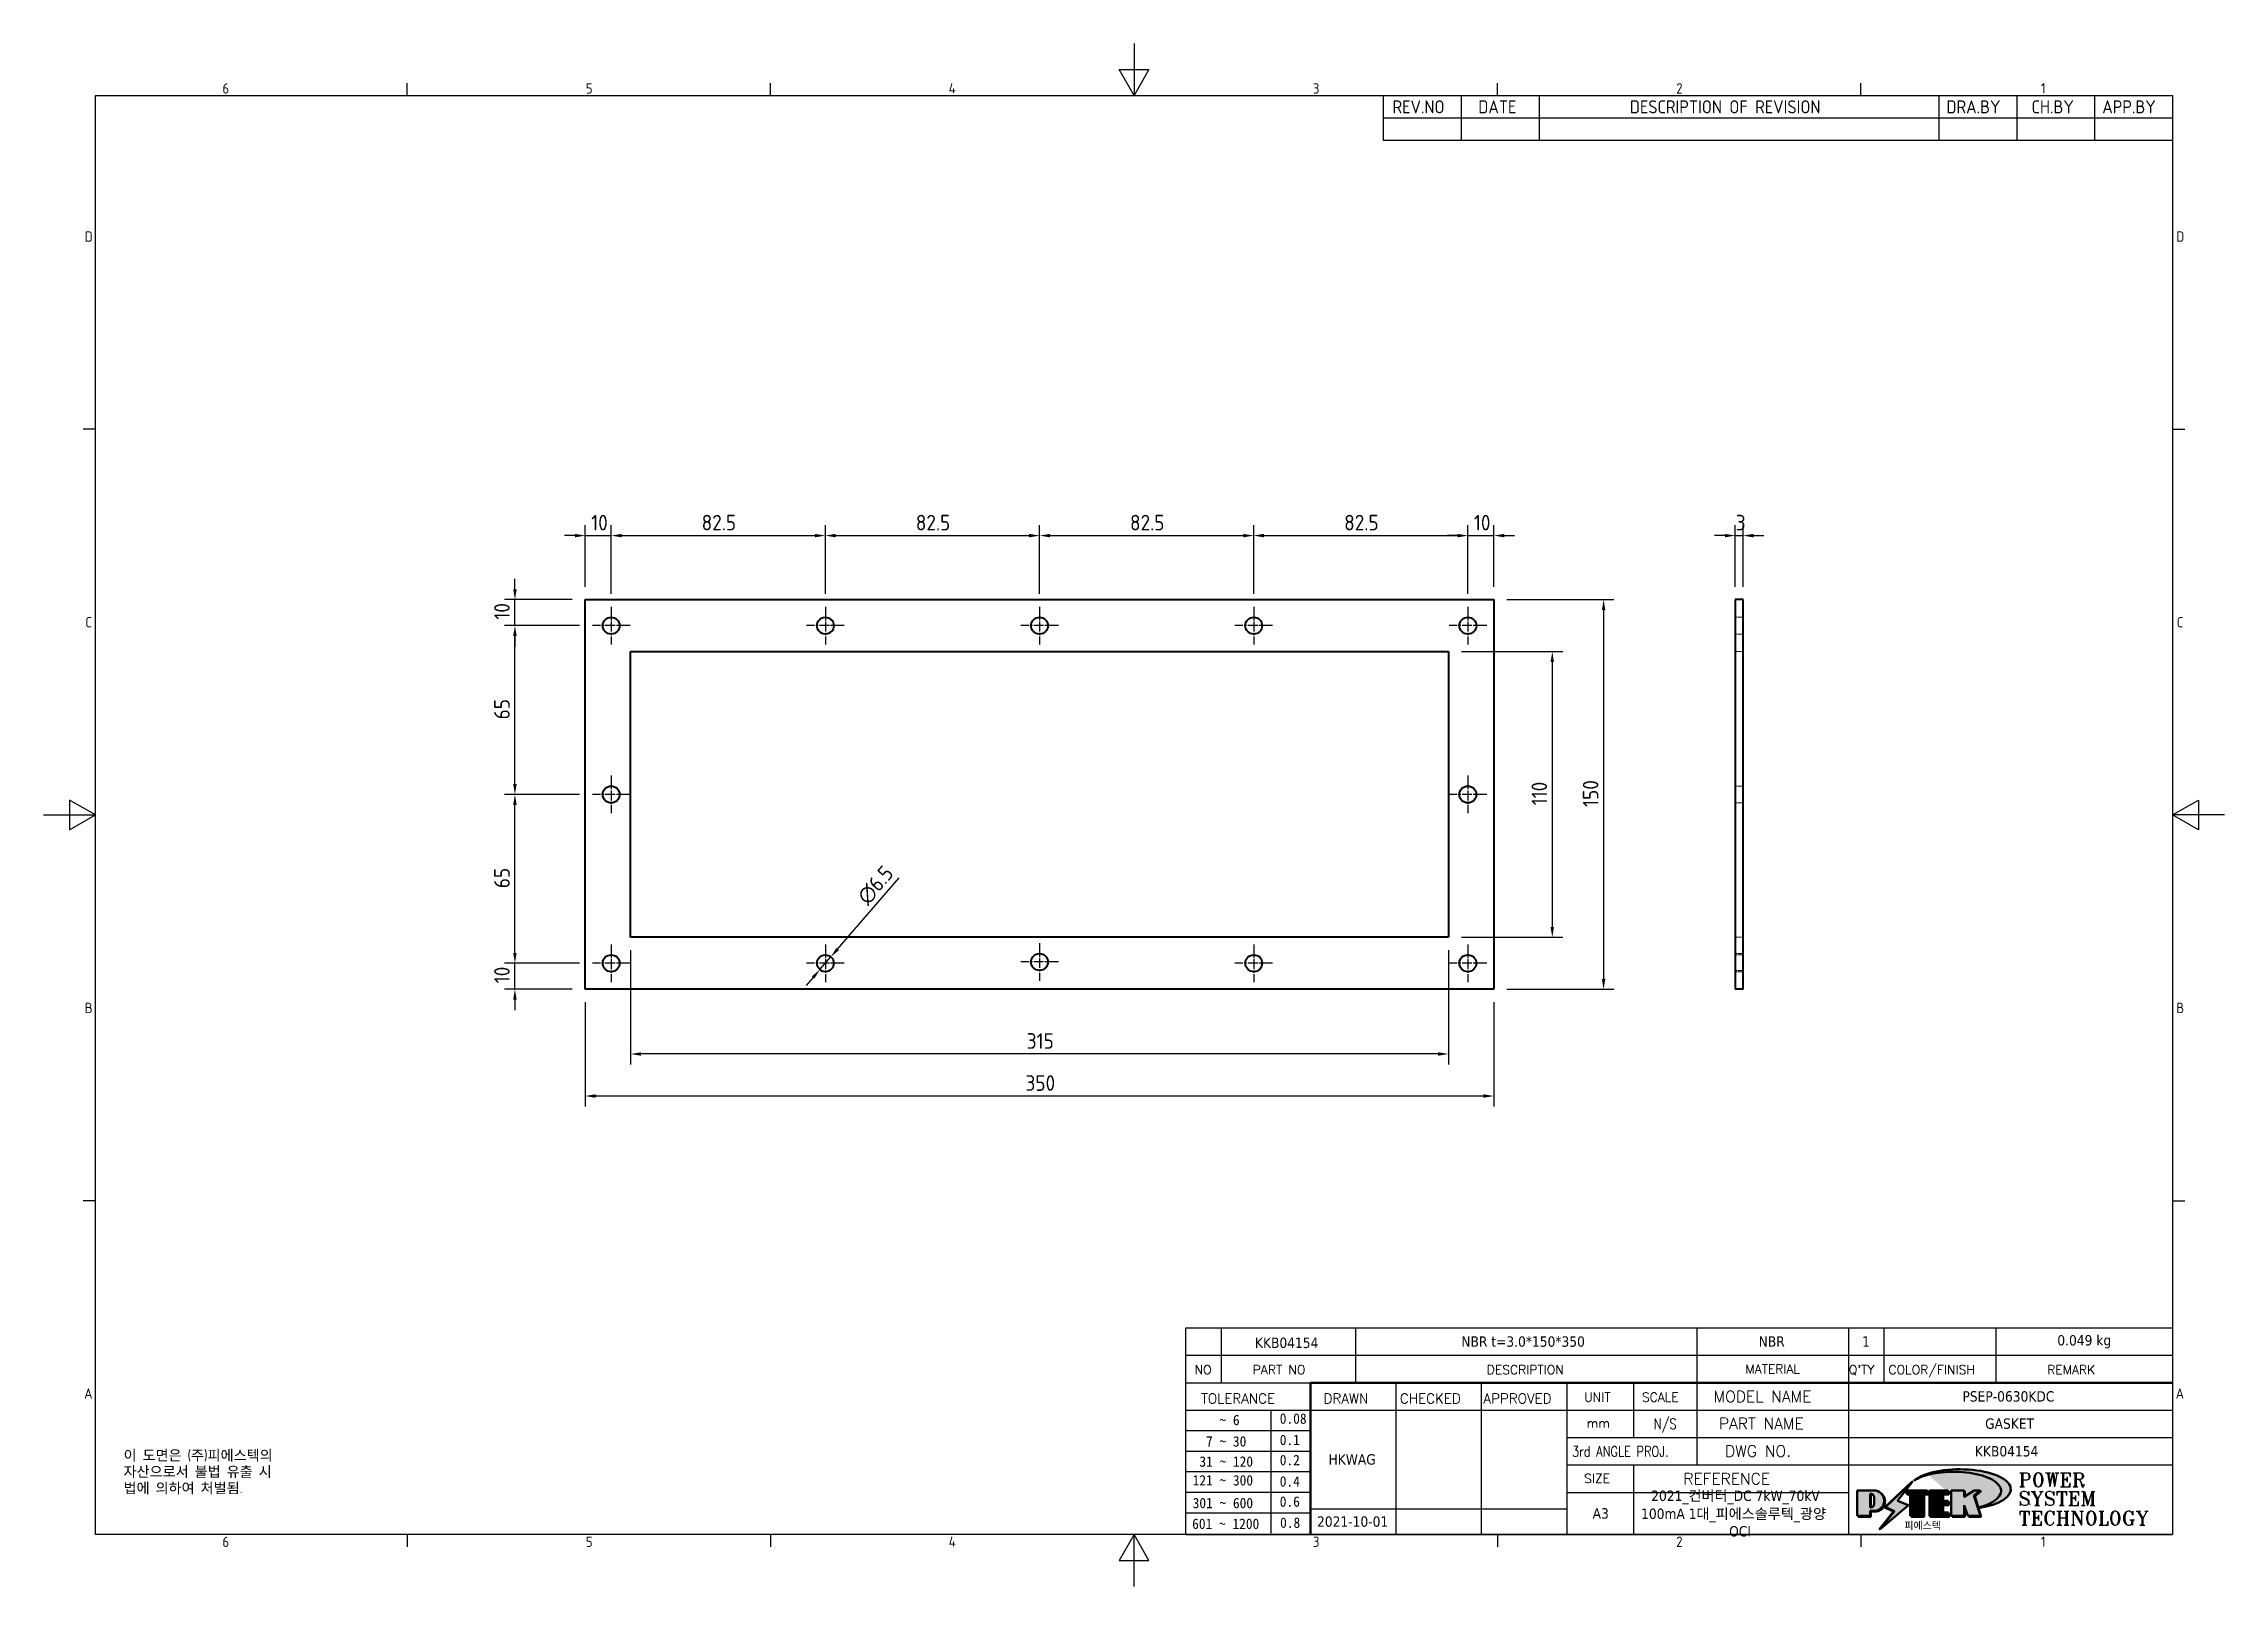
# Model space of a CAD drawing. Header units: millimetres. Extents: x 0 to 840, y 0 to 594.
import ezdxf
from ezdxf.enums import TextEntityAlignment as Align

# ---------------------------------------------------------------- set-up
doc = ezdxf.new("R2010")
doc.units = ezdxf.units.MM
doc.header["$LTSCALE"] = 2
doc.linetypes.add('CHAIN', pattern=[0.35429999999999995, 0.2362, -0.0295, 0.0591, -0.0295])
doc.linetypes.add('DASHED', pattern=[0.2067, 0.1654, -0.0413])
doc.layers.get('0').update_dxf_attribs({"color": 3, "lineweight": 25})
for name, color, linetype, lineweight in [('가려진 것(ISO)', 2, 'DASHED', 18), ('가시적인 것(ISO)', 3, 'Continuous', 40), ('경계(ISO)', 7, 'Continuous', 25), ('기호(ISO)', 5, 'Continuous', 25), ('제목(ISO)', 5, 'Continuous', 50), ('중심 표식(ISO)', 1, 'Continuous', 25), ('치수(ISO)', 2, 'Continuous', 25), ('해치(ISO)', 7, 'Continuous', 18)]:
    doc.layers.add(name, color=color, linetype=linetype, lineweight=lineweight)
doc.styles.add('HAN_291', font='')
doc.styles.add('HAN_370', font='', dxfattribs={"width": 2})
doc.styles.add('ISO Proportiona M2B', font='isocp.shx')
doc.styles.add('RC_284', font='ROMANC.shx')
doc.styles.add('RC_287', font='ROMANC.shx')
doc.styles.add('RC_292', font='ROMANC.shx')
doc.styles.add('ROMANT_294', font='romant.shx')
doc.styles.add('문자 텍스트_PSTEK_POSCO', font='isocp.shx')
doc.styles.add('치수 텍스트_PSTEK_POSCO', font='isocp.shx')
doc.styles.add('텍스트 스타일198', font='tahoma.ttf')
doc.styles.add('텍스트 스타일333', font='ROMANC.shx', dxfattribs={"width": 0.800000011920929})
doc.styles.get('HAN_291').set_extended_font_data('GulimChe')
doc.styles.get('HAN_370').set_extended_font_data('GulimChe')
doc.dimstyles.new('치수_PSTEK_POSCO', dxfattribs={"dimscale": 2, "dimtxt": 3, "dimasz": 2, "dimexe": 2, "dimexo": 2.5, "dimgap": 1, "dimtad": 1, "dimrnd": 1e-08, "dimdsep": 46, "dimtxsty": '치수 텍스트_PSTEK_POSCO', "dimcen": 0.09, "dimdle": 10, "dimclrd": 7, "dimclre": 7, "dimclrt": 2, "dimadec": 1, "dimazin": 2, "dimtfac": 1, "dimtmove": 0, "dimatfit": 3, "dimfxl": 0, "dimtolj": 1, "dimlwd": -1, "dimlwe": -1, "dimarcsym": 0})

msp = doc.modelspace()

# ---------------------------------------------------------------- texts
at = {"layer": '기호(ISO)', "color": 7, "insert": (30.78925080976877, 52.45654487984861), "char_height": 4.000000059604645, "width": 102.480276521085, "attachment_point": 1, "line_spacing_factor": 0.9442214369773865, "style": '문자 텍스트_PSTEK_POSCO'}
msp.add_mtext('{이 도면은 (주)피에스텍의\\P자산으로서 불법 유출 시 \\P법에 의하여 처벌됨.}', dxfattribs=at)

# ---------------------------------------------------------------- blocks, each defined once
blk = doc.blocks.new('경계 Default Border')
at = {"layer": '경계(ISO)'}
for p, q in [((70, 287.0000076293945), (70, 289.4000053405762)), ((140, 287.0000076293945), (140, 289.4000053405762)), ((280, 287.0000076293945), (280, 289.4000053405762)), ((350, 287.0000076293945), (350, 289.4000053405762)), ((10, 222.7499961853027), (7.599999904632568, 222.7499961853027)), ((410, 222.7499961853027), (412.400016784668, 222.7499961853027)), ((10, 74.25000190734863), (7.599999904632568, 74.25000190734863)), ((410, 74.25000190734863), (412.400016784668, 74.25000190734863)), ((70, 10), (70, 7.599999904632568)), ((140, 10), (140, 7.599999904632568)), ((280, 10), (280, 7.599999904632568)), ((350, 10), (350, 7.599999904632568))]:
    blk.add_line(p, q, dxfattribs=at)
at = {"layer": '경계(ISO)', "flags": 128}
for points in [[(210, 297.0000076293945), (210, 287.0000076293945), (207.1132469177246, 292.0000076293945), (212.8867530822754, 292.0000076293945), (210, 287.0000076293945)], [(10, 10), (10, 287.0000076293945), (410, 287.0000076293945), (410, 10), (10, 10)], [(0, 148.5000038146973), (10, 148.5000038146973), (5, 151.3867473602295), (5, 145.6132507324219), (10, 148.5000038146973)], [(420, 148.5000038146973), (410, 148.5000038146973), (415, 151.3867473602295), (415, 145.6132507324219), (410, 148.5000038146973)], [(210, 0), (210, 10), (207.1132469177246, 5), (212.8867530822754, 5), (210, 10)]]:
    blk.add_lwpolyline(points, dxfattribs=at)
at = {"layer": '경계(ISO)', "color": 2, "char_height": 2.000000029802322, "attachment_point": 7, "style": '문자 텍스트_PSTEK_POSCO'}
for s, insert in [('6', (34.42969299337596, 287.3809296778403)), ('5', (104.429692993376, 287.3809296778403)), ('4', (174.3156467487881, 287.4)), ('3', (244.4456930345745, 287.3809296778403)), ('2', (314.418492964537, 287.3809296778403)), ('1', (384.6573774223157, 287.4)), ('D', (7.918846742126641, 258.8559296629392)), ('D', (410.718846771929, 258.8559296629392)), ('C', (8.029692978474793, 184.6059296629392)), ('C', (410.8296930082771, 184.6059296629392)), ('B', (7.918846742126641, 110.3559296629392)), ('B', (410.718846771929, 110.3559296629392)), ('A', (7.809600509898342, 36.12023240455892)), ('A', (410.6096005397006, 36.12023240455892)), ('6', (34.42969299337596, 7.580929648038)), ('5', (104.429692993376, 7.580929648038)), ('4', (174.3156467487881, 7.599999970197677)), ('3', (244.4456930345745, 7.580929648038)), ('2', (314.418492964537, 7.580929648038)), ('1', (384.6573774223157, 7.599999970197677))]:
    blk.add_mtext(s, dxfattribs=dict(at, insert=insert))
blk = doc.blocks.new('제목 블록 PSTEK')
for color, points in [(252, [(317.2195697678507, 17.0593801673321), (322.0326348870767, 21.62682475217465), (322.2781991042243, 21.94392121864296), (317.0471853425802, 16.97985676345368), (318.7512090904202, 16.1899260703855), (316.0018030350395, 12.71868385740789), (316.3356552234328, 13.00206718743325), (318.9235935156908, 16.2694494742633)]), (5, [(321.6183518841322, 17.4193704504104), (319.5281351041078, 18.24969419629727), (322.4505835294948, 22.02344462252142), (317.2195697678507, 17.0593801673321), (318.9235935156908, 16.2694494742633), (316.1741874603099, 12.79820726128571)]), (1, [(324.4839107253602, 19.60711530335299), (325.2419748254881, 19.60711530335299), (325.2419748254881, 20.25857663940324), (321.2266040451076, 20.25857663940324), (321.2266040451076, 19.60711530335299), (321.9846681452406, 19.60711530335299), (321.9846681452406, 15.3430047401139), (324.4839107253602, 15.3430047401139)]), (252, [(321.9846681452406, 19.60711530335299), (321.4042753185749, 19.60711530335299), (321.4042753185749, 19.45905590879572), (321.9846681452406, 19.45905590879572)]), (252, [(324.6615819988275, 19.45905590879572), (325.4196460989604, 19.45905590879572), (325.4196460989604, 20.11051724484596), (325.2419748254881, 20.11051724484596), (325.2419748254881, 19.60711530335299), (324.4839107253602, 19.60711530335299), (324.4839107253602, 15.3430047401139), (322.1623394187076, 15.3430047401139), (322.1623394187076, 15.19494534555726), (324.6615819988275, 15.19494534555726)]), (1, [(329.2277337269622, 20.25857663940324), (325.65654113025, 20.25857663940324), (325.65654113025, 15.3430047401139), (329.3580259941756, 15.3430047401139), (329.3580259941756, 15.9944660761648), (328.1137701654877, 15.9944660761648), (328.1137701654877, 17.56360607323003), (329.2277337269622, 17.56360607323003), (329.2277337269622, 18.25543873810179), (328.1137701654877, 18.25543873810179), (328.1137701654877, 19.60711530335299), (329.2277337269622, 19.60711530335299)]), (252, [(328.2914414389548, 19.45905590879572), (329.4054050004294, 19.45905590879572), (329.4054050004294, 20.11051724484596), (329.2277337269622, 20.11051724484596), (329.2277337269622, 19.60711530335299), (328.1137701654877, 19.60711530335299), (328.1137701654877, 18.25543873810179), (328.2914414389548, 18.25543873810179)]), (252, [(328.2914414389548, 17.41554667867274), (329.4054050004294, 17.41554667867274), (329.4054050004294, 18.10737934354514), (329.2277337269622, 18.10737934354514), (329.2277337269622, 17.56360607323003), (328.1137701654877, 17.56360607323003), (328.1137701654877, 15.9944660761648), (328.2914414389548, 15.9944660761648)]), (1, [(332.3312149849806, 20.25857663940324), (329.8592894925411, 20.25857663940324), (329.8592894925411, 15.3430047401139), (332.3312149849806, 15.3430047401139), (332.3312149849806, 17.4318630164523), (333.0701931098801, 15.3430047401139), (335.4855464857051, 15.3430047401139), (334.2514536401189, 19.30614745124769), (335.4379594596742, 20.25857663940324), (334.3071782107978, 20.25857663940324), (332.3312149849806, 18.99741471888304)]), (252, [(332.5088862584528, 16.92964231796647), (332.3312149849806, 17.43186301645164), (332.3312149849806, 15.3430047401139), (330.0369607660135, 15.3430047401139), (330.0369607660135, 15.19494534555726), (332.5088862584528, 15.19494534555726)]), (252, [(332.5088862584528, 20.1105172448466), (332.3312149849806, 20.1105172448466), (332.3312149849806, 18.99741471888368), (332.5088862584528, 19.11081371413894)]), (252, [(335.6156307331414, 20.11051724484596), (335.2535118015555, 20.11051724484596), (334.2514536401189, 19.30614745124769), (335.4855464857051, 15.3430047401139), (333.1954852176545, 15.3430047401139), (333.2478643833523, 15.19494534555726), (335.6632177591723, 15.19494534555726), (334.4291249135862, 19.15808805669106)]), (252, [(329.5356972676428, 15.8464066816075), (329.3580259941756, 15.8464066816075), (329.3580259941756, 15.3430047401139), (325.8342124037171, 15.3430047401139), (325.8342124037171, 15.19494534555726), (329.5356972676428, 15.19494534555726)])]:
    blk.add_hatch(color=color).paths.add_polyline_path(points)
h = blk.add_hatch(color=1)
edge = h.paths.add_edge_path(flags=0)
edge.add_line((314.2242174273352, 19.60711530335299), (314.2242174273352, 17.00126995915134))
edge.add_line((314.2242174273352, 17.00126995915134), (314.3485873187598, 17.00126995915134))
edge.add_arc((314.3485873187598, 17.6527312952023), 0.6514613360509371, 270, 360)
edge.add_line((315.0000486548106, 17.6527312952023), (315.0000486548106, 18.95565396730211))
edge.add_arc((314.3485873187598, 18.95565396730212), 0.6514613360508712, 0, 90)
edge.add_line((314.3485873187598, 19.60711530335299), (314.2242174273352, 19.60711530335299))
edge = h.paths.add_edge_path()
edge.add_arc((314.9847713324306, 18.28938669179658), 1.969189947606664, 269.9999999999959, 450)
edge.add_line((314.9847713324306, 20.25857663940318), (311.7664314776902, 20.25857663940324))
edge.add_line((311.7664314776902, 20.25857663940324), (311.7664314776902, 15.3430047401139))
edge.add_line((311.7664314776902, 15.3430047401139), (314.2242174273352, 15.3430047401139))
edge.add_line((314.2242174273352, 15.3430047401139), (314.2242174273352, 16.32019674418991))
edge.add_line((314.2242174273352, 16.32019674418991), (314.9847713324307, 16.32019674418991))
h = blk.add_hatch(color=252)
edge = h.paths.add_edge_path()
edge.add_arc((314.9847713324309, 18.28938669179657), 1.969189947606666, 270, 406.8278729790604)
edge.add_arc((315.1624426058984, 18.1413272972396), 1.969189947606962, -90, 53.560984836317004, ccw=False)
edge.add_line((315.1624426058984, 16.17213734963263), (314.4018887008024, 16.17213734963263))
edge.add_line((314.4018887008024, 16.17213734963263), (314.4018887008024, 15.19494534555726))
edge.add_line((314.4018887008024, 15.19494534555726), (311.9441027511573, 15.19494534555726))
edge.add_line((311.9441027511573, 15.19494534555726), (311.9441027511573, 15.3430047401139))
edge.add_line((311.9441027511573, 15.3430047401139), (314.2242174273352, 15.3430047401139))
edge.add_line((314.2242174273352, 15.3430047401139), (314.2242174273352, 16.32019674418991))
edge.add_line((314.2242174273352, 16.32019674418991), (314.9847713324309, 16.32019674418991))
h = blk.add_hatch(color=252)
edge = h.paths.add_edge_path()
edge.add_line((314.4018887008024, 19.45905590879572), (314.5262585922315, 19.45905590879572))
edge.add_arc((314.5262585922314, 18.80759457274939), 0.6514613360463194, 60.4189348879147, 90.00000000000318, ccw=False)
edge.add_arc((314.3485873187602, 18.95565396730057), 0.6514613360524251, 39.96992292766206, 90.00000000009999)
edge.add_line((314.3485873187591, 19.60711530335307), (314.2242174273352, 19.60711530335298))
edge.add_line((314.2242174273352, 19.60711530335299), (314.2242174273352, 17.00126995915134))
edge.add_line((314.2242174273352, 17.00126995915134), (314.3485873187591, 17.00126995915134))
edge.add_arc((314.3485873187568, 17.652731295233), 0.6514613360816299, 270.0000000002, 274.6930825552478)
edge.add_line((314.4018887008024, 17.0034541317032), (314.4018887008024, 19.45905590879572))
at = {"layer": '해치(ISO)', "true_color": 0x27d1fc}
h = blk.add_hatch(color=140, dxfattribs=at)
edge = h.paths.add_edge_path()
edge.add_ellipse((330.3660919371412, 20.15576403068321), major_axis=(9.100907360794343, 0), ratio=0.4069904968023172, start_angle=301.3098473703837, end_angle=507.7436900681698)
edge.add_ellipse((331.5340919371412, 20.4634168429492), major_axis=(-9.82350664112931, 0), ratio=0.3942600559756514, start_angle=111.51207141178469, end_angle=334.47025347086895, ccw=False)
edge.add_line((335.1363447531188, 16.8601935978785), (335.0955236905705, 16.99119398620872))
at = {"color": 180}
for p, q in [((182.475792979055, 11.79100474011392), (182.4757929790549, 51.56524660363496)), ((182.4757929790549, 51.56524660363496), (372.4757929537551, 51.56524660363496)), ((189.2651435055721, 51.56524660363496), (189.2651435055722, 41.00524660363494)), ((215.2152739891528, 41.00524660363494), (215.2152739891528, 51.56524660363496)), ((280.8758854511282, 51.56524660363496), (280.8758854511282, 41.00524660363494)), ((310.0881549537552, 51.56524660363496), (310.0881549537553, 41.00524660363494)), ((316.9044520275131, 51.56524660363496), (316.9044520275127, 41.00524660363494)), ((338.4566026226726, 51.56524660363496), (338.4566026226727, 41.00524660363494)), ((372.4757929537551, 51.56524660363496), (372.4757929537551, 11.79100474011389)), ((182.475792979055, 46.2852466036349), (372.4757929537551, 46.28524660363492)), ((182.475792979055, 41.00524660363493), (206.451475290024, 41.00524660363493)), ((222.9401812389276, 11.79100474011392), (222.9401812389276, 41.00524660363494)), ((239.4288871878316, 11.79100474011392), (239.4288871878316, 41.00524660363494)), ((255.9175931367356, 11.79100474011392), (255.9175931367356, 41.00524660363494)), ((268.6918866058747, 41.00524660363494), (268.6918866058747, 30.44524660363498)), ((280.8758854511282, 41.00524660363494), (280.8758854511282, 25.16524660363502)), ((310.088154953755, 41.00524660363494), (310.088154953755, 11.79100474011392)), ((182.475792979055, 35.72524660363497), (206.451475290024, 35.72524660363497)), ((198.8621818849491, 12.02524660363491), (198.8621818849491, 35.72524660363497)), ((206.451475290024, 35.72524660363497), (372.4757929537551, 35.72524660363497)), ((182.475792979055, 31.77524660363492), (206.451475290024, 31.77524660363492)), ((255.917593136736, 30.44524660363498), (372.4757929537552, 30.44524660363501)), ((182.475792979055, 27.82524660363487), (206.451475290024, 27.82524660363487)), ((182.475792979055, 23.87524660363505), (206.451475290024, 23.87524660363505)), ((255.9175931367359, 25.16524660363502), (372.4757929537552, 25.165246603635)), ((268.6918866058744, 25.16524660363502), (268.6918866058744, 11.79100474011392)), ((182.475792979055, 19.92524660363478), (206.451475290024, 19.92524660363478)), ((255.9175931367359, 19.88524660363481), (310.0881549537553, 19.88524660363481)), ((182.475792979055, 15.97524660363496), (206.451475290024, 15.97524660363496)), ((206.451475290024, 16.74100474011396), (255.9175931367359, 16.74100474011396)), ((182.475792979055, 11.79100474011392), (372.4757929537551, 11.79100474011389))]:
    blk.add_line(p, q, dxfattribs=at)
at = {"color": 7, "lineweight": 50}
for p, q in [((206.4514752900237, 11.79100474011392), (206.4514752900237, 41.00524660363494)), ((206.451475290024, 41.00524660363494), (372.4757929537551, 41.00524660363496))]:
    blk.add_line(p, q, dxfattribs=at)
at = {"color": 7}
for p, q in [((322.2781991042243, 21.94392121864296), (317.0471853425802, 16.97985676345368)), ((322.4505835294948, 22.02344462252142), (317.2195697678507, 17.0593801673321)), ((317.2195697678507, 17.0593801673321), (322.0326348870767, 21.62682475217465)), ((319.5281351041078, 18.24969419629727), (322.4505835294948, 22.02344462252142)), ((322.0326348870767, 21.62682475217465), (322.2781991042243, 21.94392121864296)), ((311.7664314776902, 20.25900474011391), (311.7664314776902, 15.34300474011391)), ((314.9847713324309, 20.25857663940324), (311.7664314776902, 20.25857663940324)), ((314.9847713324309, 20.25857663940324), (311.7664314776902, 20.25857663940324)), ((311.7664314776902, 20.25857663940324), (311.7664314776902, 15.3430047401139)), ((314.2242174273352, 17.00126995915134), (314.2242174273352, 19.60711530335299)), ((314.2242174273352, 19.60711530335299), (314.3485873187591, 19.60711530335299)), ((314.3485873187591, 19.60711530335299), (314.2242174273352, 19.60711530335299)), ((314.2242174273352, 19.60711530335299), (314.2242174273352, 17.00126995915134)), ((314.2242174273352, 17.00126995915134), (314.2242174273352, 19.60711530335299)), ((314.2242174273352, 19.60711530335299), (314.3485873187591, 19.60711530335299)), ((314.3485873187591, 17.00126995915134), (314.2242174273352, 17.00126995915134)), ((314.2242174273352, 17.00126995915134), (314.3485873187591, 17.00126995915134)), ((314.3485873187591, 17.00126995915134), (314.2242174273352, 17.00126995915134)), ((314.4018887008024, 19.45905590879572), (314.5262585922314, 19.45905590879572)), ((314.4018887008024, 17.0034541317032), (314.4018887008024, 19.45905590879572)), ((315.0000486548106, 18.95565396730275), (315.0000486548106, 17.65273129520161)), ((315.0000486548106, 18.95565396730275), (315.0000486548106, 17.65273129520161)), ((316.1741874603099, 12.79820726128571), (321.6183518841322, 17.4193704504104)), ((317.0471853425802, 16.97985676345368), (318.7512090904202, 16.1899260703855)), ((318.9235935156908, 16.2694494742633), (317.2195697678507, 17.0593801673321)), ((317.2195697678507, 17.0593801673321), (318.9235935156908, 16.2694494742633)), ((321.6183518841322, 17.4193704504104), (319.5281351041078, 18.24969419629727)), ((325.2419748254881, 20.25857663940324), (321.2266040451076, 20.25857663940324)), ((321.2266040451076, 20.25857663940324), (321.2266040451076, 19.60711530335299)), ((325.2419748254881, 20.25857663940324), (321.2266040451076, 20.25857663940324)), ((321.2266040451076, 20.25857663940324), (321.2266040451076, 19.60711530335299)), ((321.2266040451076, 19.60711530335299), (321.9846681452406, 19.60711530335299)), ((321.2266040451076, 19.60711530335299), (321.9846681452406, 19.60711530335299)), ((321.4042753185749, 19.60711530335299), (321.4042753185749, 19.45905590879572)), ((321.9846681452406, 19.60711530335299), (321.4042753185749, 19.60711530335299)), ((321.4042753185749, 19.45905590879572), (321.9846681452406, 19.45905590879572)), ((321.9846681452406, 19.60711530335299), (321.9846681452406, 15.3430047401139)), ((321.9846681452406, 19.45905590879572), (321.9846681452406, 19.60711530335299)), ((321.9846681452406, 19.60711530335299), (321.9846681452406, 15.3430047401139)), ((324.4839107253602, 19.60711530335299), (325.2419748254881, 19.60711530335299)), ((324.4839107253602, 15.3430047401139), (324.4839107253602, 19.60711530335299)), ((325.2419748254881, 19.60711530335299), (324.4839107253602, 19.60711530335299)), ((324.4839107253602, 19.60711530335299), (324.4839107253602, 15.3430047401139)), ((324.4839107253602, 19.60711530335299), (325.2419748254881, 19.60711530335299)), ((324.4839107253602, 15.3430047401139), (324.4839107253602, 19.60711530335299)), ((324.6615819988275, 19.45905590879572), (325.4196460989604, 19.45905590879572)), ((324.6615819988275, 15.19494534555726), (324.6615819988275, 19.45905590879572)), ((325.2419748254881, 19.60711530335299), (325.2419748254881, 20.25857663940324)), ((325.2419748254881, 19.60711530335299), (325.2419748254881, 20.25857663940324)), ((325.4196460989604, 20.11051724484596), (325.2419748254881, 20.11051724484596)), ((325.2419748254881, 20.11051724484596), (325.2419748254881, 19.60711530335299)), ((325.4196460989604, 19.45905590879572), (325.4196460989604, 20.11051724484596)), ((329.2277337269622, 20.25857663940324), (325.65654113025, 20.25857663940324)), ((325.65654113025, 20.25857663940324), (325.65654113025, 15.3430047401139)), ((325.65654113025, 20.25857663940324), (325.65654113025, 15.3430047401139)), ((329.2277337269622, 20.25857663940324), (325.65654113025, 20.25857663940324)), ((328.1137701654877, 18.25543873810179), (328.1137701654877, 19.60711530335299)), ((328.1137701654877, 19.60711530335299), (329.2277337269622, 19.60711530335299)), ((329.2277337269622, 19.60711530335299), (328.1137701654877, 19.60711530335299)), ((328.1137701654877, 19.60711530335299), (328.1137701654877, 18.25543873810179)), ((328.1137701654877, 18.25543873810179), (328.1137701654877, 19.60711530335299)), ((328.1137701654877, 19.60711530335299), (329.2277337269622, 19.60711530335299)), ((329.2277337269622, 18.25543873810179), (328.1137701654877, 18.25543873810179)), ((328.1137701654877, 18.25543873810179), (328.2914414389548, 18.25543873810179)), ((329.2277337269622, 18.25543873810179), (328.1137701654877, 18.25543873810179)), ((328.1137701654877, 17.56360607323003), (329.2277337269622, 17.56360607323003)), ((328.1137701654877, 15.9944660761648), (328.1137701654877, 17.56360607323003)), ((329.2277337269622, 17.56360607323003), (328.1137701654877, 17.56360607323003)), ((328.1137701654877, 17.56360607323003), (328.1137701654877, 15.9944660761648)), ((328.1137701654877, 17.56360607323003), (329.2277337269622, 17.56360607323003)), ((328.1137701654877, 15.9944660761648), (328.1137701654877, 17.56360607323003)), ((328.2914414389548, 18.25543873810179), (328.2914414389548, 19.45905590879572)), ((328.2914414389548, 19.45905590879572), (329.4054050004294, 19.45905590879572)), ((328.2914414389548, 15.9944660761648), (328.2914414389548, 17.41554667867274)), ((328.2914414389548, 17.41554667867274), (329.4054050004294, 17.41554667867274)), ((329.2277337269622, 19.60711530335299), (329.2277337269622, 20.25857663940324)), ((329.2277337269622, 19.60711530335299), (329.2277337269622, 20.25857663940324)), ((329.4054050004294, 20.11051724484596), (329.2277337269622, 20.11051724484596)), ((329.2277337269622, 20.11051724484596), (329.2277337269622, 19.60711530335299)), ((329.2277337269622, 17.56360607323003), (329.2277337269622, 18.25543873810179)), ((329.2277337269622, 17.56360607323003), (329.2277337269622, 18.25543873810179)), ((329.4054050004294, 18.10737934354514), (329.2277337269622, 18.10737934354514)), ((329.2277337269622, 18.10737934354514), (329.2277337269622, 17.56360607323003)), ((329.4054050004294, 19.45905590879572), (329.4054050004294, 20.11051724484596)), ((329.4054050004294, 17.41554667867274), (329.4054050004294, 18.10737934354514)), ((332.3312149849806, 20.25857663940324), (329.8592894925411, 20.25857663940324)), ((329.8592894925411, 20.25857663940324), (329.8592894925411, 15.3430047401139)), ((329.8592894925411, 20.25857663940324), (329.8592894925411, 15.3430047401139)), ((332.3312149849806, 20.25857663940324), (329.8592894925411, 20.25857663940324)), ((334.3071782107978, 20.25857663940324), (332.3312149849806, 18.99741471888304)), ((332.3312149849806, 18.99741471888304), (332.3312149849806, 20.25857663940324)), ((334.3071782107978, 20.25857663940324), (332.3312149849806, 18.99741471888304)), ((332.3312149849806, 18.99741471888304), (332.3312149849806, 20.25857663940324)), ((332.5088862584528, 20.1105172448466), (332.3312149849806, 20.1105172448466)), ((332.3312149849806, 20.1105172448466), (332.3312149849806, 18.99741471888368)), ((332.3312149849806, 18.99741471888368), (332.5088862584528, 19.11081371413894)), ((332.3312149849806, 17.4318630164523), (333.0701931098801, 15.3430047401139)), ((332.3312149849806, 15.3430047401139), (332.3312149849806, 17.4318630164523)), ((332.5088862584528, 16.92964231796647), (332.3312149849806, 17.43186301645164)), ((332.3312149849806, 17.43186301645164), (332.3312149849806, 15.3430047401139)), ((332.3312149849806, 17.4318630164523), (333.0701931098801, 15.3430047401139)), ((332.3312149849806, 15.3430047401139), (332.3312149849806, 17.4318630164523)), ((332.5088862584528, 19.11081371413894), (332.5088862584528, 20.1105172448466)), ((332.5088862584528, 15.19494534555726), (332.5088862584528, 16.92964231796647)), ((334.2514536401189, 19.30614745124769), (335.4379594596742, 20.25857663940324)), ((334.2514536401189, 19.30614745124769), (335.4379594596742, 20.25857663940324)), ((335.2535118015555, 20.11051724484596), (334.2514536401189, 19.30614745124769)), ((335.4855464857051, 15.3430047401139), (334.2514536401189, 19.30614745124769)), ((334.2514536401189, 19.30614745124769), (335.4855464857051, 15.3430047401139)), ((335.4855464857051, 15.3430047401139), (334.2514536401189, 19.30614745124769)), ((335.4379594596742, 20.25857663940324), (334.3071782107978, 20.25857663940324)), ((335.4379594596742, 20.25857663940324), (334.3071782107978, 20.25857663940324)), ((334.4291249135862, 19.15808805669104), (335.6156307331414, 20.11051724484596)), ((335.6632177591723, 15.19494534555726), (334.4291249135862, 19.15808805669104)), ((335.6156307331414, 20.11051724484596), (335.2535118015555, 20.11051724484596)), ((345.0447381189468, 17.50375595811051), (344.9867755289346, 17.689895936919)), ((311.7664314776902, 15.3430047401139), (314.2242174273352, 15.3430047401139)), ((311.7664314776902, 15.3430047401139), (314.2242174273352, 15.3430047401139)), ((314.2242174273352, 15.3430047401139), (311.9441027511573, 15.3430047401139)), ((311.9441027511573, 15.3430047401139), (311.9441027511573, 15.19494534555726)), ((311.9441027511573, 15.19494534555726), (314.4018887008024, 15.19494534555726)), ((314.2242174273352, 16.32019674418991), (314.9847713324309, 16.32019674418991)), ((314.2242174273352, 15.3430047401139), (314.2242174273352, 16.32019674418991)), ((314.9847713324309, 16.32019674418991), (314.2242174273352, 16.32019674418991)), ((314.2242174273352, 16.32019674418991), (314.2242174273352, 15.3430047401139)), ((314.2242174273352, 16.32019674418991), (314.9847713324309, 16.32019674418991)), ((314.2242174273352, 15.3430047401139), (314.2242174273352, 16.32019674418991)), ((314.4018887008024, 16.17213734963263), (315.162442605898, 16.17213734963263)), ((314.4018887008024, 15.19494534555726), (314.4018887008024, 16.17213734963263)), ((318.7512090904202, 16.1899260703855), (316.0018030350395, 12.71868385740789)), ((316.0018030350395, 12.71868385740789), (316.3356552234328, 13.00206718743325)), ((318.9235935156908, 16.2694494742633), (316.1741874603099, 12.79820726128571)), ((316.3356552234328, 13.00206718743325), (318.9235935156908, 16.2694494742633)), ((321.9846681452406, 15.3430047401139), (324.4839107253602, 15.3430047401139)), ((321.9846681452406, 15.3430047401139), (324.4839107253602, 15.3430047401139)), ((324.4839107253602, 15.3430047401139), (322.1623394187076, 15.3430047401139)), ((322.1623394187076, 15.3430047401139), (322.1623394187076, 15.19494534555726)), ((322.1623394187076, 15.19494534555726), (324.6615819988275, 15.19494534555726)), ((325.65654113025, 15.3430047401139), (329.3580259941756, 15.3430047401139)), ((325.65654113025, 15.3430047401139), (329.3580259941756, 15.3430047401139)), ((329.3580259941756, 15.3430047401139), (325.8342124037171, 15.3430047401139)), ((325.8342124037171, 15.3430047401139), (325.8342124037171, 15.19494534555726)), ((325.8342124037171, 15.19494534555726), (329.5356972676428, 15.19494534555726)), ((329.3580259941756, 15.9944660761648), (328.1137701654877, 15.9944660761648)), ((328.1137701654877, 15.9944660761648), (328.2914414389548, 15.9944660761648)), ((329.3580259941756, 15.9944660761648), (328.1137701654877, 15.9944660761648)), ((329.3580259941756, 15.3430047401139), (329.3580259941756, 15.9944660761648)), ((329.3580259941756, 15.3430047401139), (329.3580259941756, 15.9944660761648)), ((329.5356972676428, 15.8464066816075), (329.3580259941756, 15.8464066816075)), ((329.3580259941756, 15.8464066816075), (329.3580259941756, 15.3430047401139)), ((329.5356972676428, 15.19494534555726), (329.5356972676428, 15.8464066816075)), ((329.8592894925411, 15.3430047401139), (332.3312149849806, 15.3430047401139)), ((329.8592894925411, 15.3430047401139), (332.3312149849806, 15.3430047401139)), ((332.3312149849806, 15.3430047401139), (330.0369607660135, 15.3430047401139)), ((330.0369607660135, 15.3430047401139), (330.0369607660135, 15.19494534555726)), ((330.0369607660135, 15.19494534555726), (332.5088862584528, 15.19494534555726)), ((333.0701931098801, 15.3430047401139), (335.4855464857051, 15.3430047401139)), ((333.0701931098801, 15.3430047401139), (335.4855464857051, 15.3430047401139)), ((335.4855464857051, 15.3430047401139), (333.1954852176545, 15.3430047401139)), ((333.1954852176545, 15.3430047401139), (333.2478643833523, 15.19494534555726)), ((333.2478643833523, 15.19494534555726), (335.6632177591723, 15.19494534555726))]:
    blk.add_line(p, q, dxfattribs=at)
at = {"color": 5}
for p, q in [((322.4505835294948, 22.02344462252142), (317.2195697678507, 17.0593801673321)), ((319.5281351041078, 18.24969419629727), (322.4505835294948, 22.02344462252142)), ((316.1741874603099, 12.79820726128571), (321.6183518841322, 17.4193704504104)), ((317.2195697678507, 17.0593801673321), (318.9235935156908, 16.2694494742633)), ((321.6183518841322, 17.4193704504104), (319.5281351041078, 18.24969419629727)), ((318.9235935156908, 16.2694494742633), (316.1741874603099, 12.79820726128571))]:
    blk.add_line(p, q, dxfattribs=at)
at = {"color": 1}
for p, q in [((314.9847713324309, 20.25857663940324), (311.7664314776902, 20.25857663940324)), ((311.7664314776902, 20.25857663940324), (311.7664314776902, 15.3430047401139)), ((314.2242174273352, 17.00126995915134), (314.2242174273352, 19.60711530335299)), ((314.2242174273352, 19.60711530335299), (314.3485873187591, 19.60711530335299)), ((314.3485873187591, 17.00126995915134), (314.2242174273352, 17.00126995915134)), ((315.0000486548106, 18.95565396730275), (315.0000486548106, 17.65273129520161)), ((325.2419748254881, 20.25857663940324), (321.2266040451076, 20.25857663940324)), ((321.2266040451076, 20.25857663940324), (321.2266040451076, 19.60711530335299)), ((321.2266040451076, 19.60711530335299), (321.9846681452406, 19.60711530335299)), ((321.9846681452406, 19.60711530335299), (321.9846681452406, 15.3430047401139)), ((324.4839107253602, 19.60711530335299), (325.2419748254881, 19.60711530335299)), ((324.4839107253602, 15.3430047401139), (324.4839107253602, 19.60711530335299)), ((325.2419748254881, 19.60711530335299), (325.2419748254881, 20.25857663940324)), ((329.2277337269622, 20.25857663940324), (325.65654113025, 20.25857663940324)), ((325.65654113025, 20.25857663940324), (325.65654113025, 15.3430047401139)), ((328.1137701654877, 18.25543873810179), (328.1137701654877, 19.60711530335299)), ((328.1137701654877, 19.60711530335299), (329.2277337269622, 19.60711530335299)), ((329.2277337269622, 18.25543873810179), (328.1137701654877, 18.25543873810179)), ((328.1137701654877, 17.56360607323003), (329.2277337269622, 17.56360607323003)), ((328.1137701654877, 15.9944660761648), (328.1137701654877, 17.56360607323003)), ((329.2277337269622, 19.60711530335299), (329.2277337269622, 20.25857663940324)), ((329.2277337269622, 17.56360607323003), (329.2277337269622, 18.25543873810179)), ((332.3312149849806, 20.25857663940324), (329.8592894925411, 20.25857663940324)), ((329.8592894925411, 20.25857663940324), (329.8592894925411, 15.3430047401139)), ((334.3071782107978, 20.25857663940324), (332.3312149849806, 18.99741471888304)), ((332.3312149849806, 18.99741471888304), (332.3312149849806, 20.25857663940324)), ((332.3312149849806, 17.4318630164523), (333.0701931098801, 15.3430047401139)), ((332.3312149849806, 15.3430047401139), (332.3312149849806, 17.4318630164523)), ((334.2514536401189, 19.30614745124769), (335.4379594596742, 20.25857663940324)), ((335.4855464857051, 15.3430047401139), (334.2514536401189, 19.30614745124769)), ((335.4379594596742, 20.25857663940324), (334.3071782107978, 20.25857663940324)), ((311.7664314776902, 15.3430047401139), (314.2242174273352, 15.3430047401139)), ((314.2242174273352, 16.32019674418991), (314.9847713324309, 16.32019674418991)), ((314.2242174273352, 15.3430047401139), (314.2242174273352, 16.32019674418991)), ((321.9846681452406, 15.3430047401139), (324.4839107253602, 15.3430047401139)), ((325.65654113025, 15.3430047401139), (329.3580259941756, 15.3430047401139)), ((329.3580259941756, 15.9944660761648), (328.1137701654877, 15.9944660761648)), ((329.3580259941756, 15.3430047401139), (329.3580259941756, 15.9944660761648)), ((329.8592894925411, 15.3430047401139), (332.3312149849806, 15.3430047401139)), ((333.0701931098801, 15.3430047401139), (335.4855464857051, 15.3430047401139))]:
    blk.add_line(p, q, dxfattribs=at)
at = {"color": 7}
for centre, radius, start, end in [((314.3485873187598, 18.95565396730211), 0.6514613360508712, 0, 90), ((314.3485873187602, 18.95565396730057), 0.6514613360524251, 39.96992292766117, 90), ((314.3485873187598, 18.95565396730212), 0.6514613360508712, 0, 90), ((314.3485873187597, 17.65273129520228), 0.6514613360509381, 270, 0), ((314.3485873187598, 17.6527312952023), 0.6514613360509381, 270, 0), ((314.3485873187568, 17.652731295233), 0.6514613360816299, 270, 274.6930825552478), ((314.5262585922314, 18.80759457274939), 0.6514613360463193, 60.41893488791137, 90), ((314.9847713324309, 18.28938669179658), 1.969189947606665, 270, 90), ((314.9847713324309, 18.28938669179658), 1.969189947606665, 270, 90), ((314.9847713324307, 18.2893866917965), 1.969189947606594, 270, 46.82787297909833), ((315.1624426058984, 18.1413272972396), 1.969189947606961, 270, 53.56098483636067)]:
    blk.add_arc(centre, radius, start, end, dxfattribs=at)
at = {"color": 1}
for centre, radius, start, end in [((314.3485873187598, 18.95565396730211), 0.6514613360508712, 0, 90), ((314.3485873187598, 17.6527312952023), 0.6514613360509381, 270, 0), ((314.9847713324309, 18.28938669179657), 1.969189947606665, 270, 90)]:
    blk.add_arc(centre, radius, start, end, dxfattribs=at)
at = {"layer": '제목(ISO)', "lineweight": 18}
blk.add_line((182.475792979055, 35.72500474011393), (182.475792979055, 11.79100474011392), dxfattribs=at)
at = {"layer": '제목(ISO)'}
for p, q in [((322.2781991042243, 21.94392121864296), (317.0471853425802, 16.97985676345368)), ((322.4505835294948, 22.02344462252142), (317.2195697678507, 17.0593801673321)), ((317.2195697678507, 17.0593801673321), (322.0326348870767, 21.62682475217465)), ((319.5281351041078, 18.24969419629727), (322.4505835294948, 22.02344462252142)), ((322.0326348870767, 21.62682475217465), (322.2781991042243, 21.94392121864296)), ((314.9847713324306, 20.25857663940324), (311.7664314776902, 20.25857663940324)), ((311.7664314776902, 20.25857663940324), (311.7664314776902, 15.3430047401139)), ((314.2242174273352, 17.00126995915134), (314.2242174273352, 19.60711530335299)), ((314.2242174273352, 19.60711530335299), (314.3485873187598, 19.60711530335299)), ((314.3485873187591, 19.60711530335299), (314.2242174273352, 19.60711530335299)), ((314.2242174273352, 19.60711530335299), (314.2242174273352, 17.00126995915134)), ((314.3485873187598, 17.00126995915134), (314.2242174273352, 17.00126995915134)), ((314.2242174273352, 17.00126995915134), (314.3485873187591, 17.00126995915134)), ((314.4018887008024, 19.45905590879572), (314.5262585922314, 19.45905590879572)), ((314.4018887008024, 17.0034541317032), (314.4018887008024, 19.45905590879572)), ((315.0000486548106, 18.95565396730211), (315.0000486548106, 17.6527312952023)), ((316.1741874603099, 12.79820726128571), (321.6183518841322, 17.4193704504104)), ((317.0471853425802, 16.97985676345368), (318.7512090904202, 16.1899260703855)), ((317.2195697678507, 17.0593801673321), (318.9235935156908, 16.2694494742633)), ((318.9235935156908, 16.2694494742633), (317.2195697678507, 17.0593801673321)), ((321.6183518841322, 17.4193704504104), (319.5281351041078, 18.24969419629727)), ((325.2419748254881, 20.25857663940324), (321.2266040451076, 20.25857663940324)), ((321.2266040451076, 20.25857663940324), (321.2266040451076, 19.60711530335299)), ((321.2266040451076, 19.60711530335299), (321.9846681452406, 19.60711530335299)), ((321.9846681452406, 19.60711530335299), (321.4042753185749, 19.60711530335299)), ((321.4042753185749, 19.60711530335299), (321.4042753185749, 19.45905590879572)), ((321.4042753185749, 19.45905590879572), (321.9846681452406, 19.45905590879572)), ((321.9846681452406, 19.60711530335299), (321.9846681452406, 15.3430047401139)), ((321.9846681452406, 19.45905590879572), (321.9846681452406, 19.60711530335299)), ((324.4839107253602, 19.60711530335299), (325.2419748254881, 19.60711530335299)), ((324.4839107253602, 15.3430047401139), (324.4839107253602, 19.60711530335299)), ((325.2419748254881, 19.60711530335299), (324.4839107253602, 19.60711530335299)), ((324.4839107253602, 19.60711530335299), (324.4839107253602, 15.3430047401139)), ((324.6615819988275, 19.45905590879572), (325.4196460989604, 19.45905590879572)), ((324.6615819988275, 15.19494534555726), (324.6615819988275, 19.45905590879572)), ((325.2419748254881, 19.60711530335299), (325.2419748254881, 20.25857663940324)), ((325.4196460989604, 20.11051724484596), (325.2419748254881, 20.11051724484596)), ((325.2419748254881, 20.11051724484596), (325.2419748254881, 19.60711530335299)), ((325.4196460989604, 19.45905590879572), (325.4196460989604, 20.11051724484596)), ((329.2277337269622, 20.25857663940324), (325.65654113025, 20.25857663940324)), ((325.65654113025, 20.25857663940324), (325.65654113025, 15.3430047401139)), ((328.1137701654877, 18.25543873810179), (328.1137701654877, 19.60711530335299)), ((328.1137701654877, 19.60711530335299), (329.2277337269622, 19.60711530335299)), ((329.2277337269622, 19.60711530335299), (328.1137701654877, 19.60711530335299)), ((328.1137701654877, 19.60711530335299), (328.1137701654877, 18.25543873810179)), ((329.2277337269622, 18.25543873810179), (328.1137701654877, 18.25543873810179)), ((328.1137701654877, 18.25543873810179), (328.2914414389548, 18.25543873810179)), ((328.1137701654877, 15.9944660761648), (328.1137701654877, 17.56360607323003)), ((328.1137701654877, 17.56360607323003), (329.2277337269622, 17.56360607323003)), ((329.2277337269622, 17.56360607323003), (328.1137701654877, 17.56360607323003)), ((328.1137701654877, 17.56360607323003), (328.1137701654877, 15.9944660761648)), ((328.2914414389548, 19.45905590879572), (329.4054050004294, 19.45905590879572)), ((328.2914414389548, 18.25543873810179), (328.2914414389548, 19.45905590879572)), ((328.2914414389548, 17.41554667867274), (329.4054050004294, 17.41554667867274)), ((328.2914414389548, 15.9944660761648), (328.2914414389548, 17.41554667867274)), ((329.2277337269622, 19.60711530335299), (329.2277337269622, 20.25857663940324)), ((329.4054050004294, 20.11051724484596), (329.2277337269622, 20.11051724484596)), ((329.2277337269622, 20.11051724484596), (329.2277337269622, 19.60711530335299)), ((329.2277337269622, 17.56360607323003), (329.2277337269622, 18.25543873810179)), ((329.4054050004294, 18.10737934354514), (329.2277337269622, 18.10737934354514)), ((329.2277337269622, 18.10737934354514), (329.2277337269622, 17.56360607323003)), ((329.4054050004294, 19.45905590879572), (329.4054050004294, 20.11051724484596)), ((329.4054050004294, 17.41554667867274), (329.4054050004294, 18.10737934354514)), ((332.3312149849806, 20.25857663940324), (329.8592894925411, 20.25857663940324)), ((329.8592894925411, 20.25857663940324), (329.8592894925411, 15.3430047401139)), ((334.3071782107978, 20.25857663940324), (332.3312149849806, 18.99741471888304)), ((332.3312149849806, 18.99741471888304), (332.3312149849806, 20.25857663940324)), ((332.5088862584528, 20.1105172448466), (332.3312149849806, 20.1105172448466)), ((332.3312149849806, 20.1105172448466), (332.3312149849806, 18.99741471888368)), ((332.3312149849806, 18.99741471888368), (332.5088862584528, 19.11081371413894)), ((332.3312149849806, 15.3430047401139), (332.3312149849806, 17.4318630164523)), ((332.3312149849806, 17.4318630164523), (333.0701931098801, 15.3430047401139)), ((332.5088862584528, 16.92964231796647), (332.3312149849806, 17.43186301645164)), ((332.3312149849806, 17.43186301645164), (332.3312149849806, 15.3430047401139)), ((332.5088862584528, 19.11081371413894), (332.5088862584528, 20.1105172448466)), ((332.5088862584528, 15.19494534555726), (332.5088862584528, 16.92964231796647)), ((334.2514536401189, 19.30614745124769), (335.4379594596742, 20.25857663940324)), ((335.2535118015555, 20.11051724484596), (334.2514536401189, 19.30614745124769)), ((335.4855464857051, 15.3430047401139), (334.2514536401189, 19.30614745124769)), ((334.2514536401189, 19.30614745124769), (335.4855464857051, 15.3430047401139)), ((335.4379594596742, 20.25857663940324), (334.3071782107978, 20.25857663940324)), ((334.4291249135862, 19.15808805669106), (335.6156307331414, 20.11051724484596)), ((335.6632177591723, 15.19494534555726), (334.4291249135862, 19.15808805669106)), ((335.6156307331414, 20.11051724484596), (335.2535118015555, 20.11051724484596)), ((311.7664314776902, 15.3430047401139), (314.2242174273352, 15.3430047401139)), ((314.2242174273352, 15.3430047401139), (311.9441027511573, 15.3430047401139)), ((311.9441027511573, 15.3430047401139), (311.9441027511573, 15.19494534555726)), ((311.9441027511573, 15.19494534555726), (314.4018887008024, 15.19494534555726)), ((314.2242174273352, 15.3430047401139), (314.2242174273352, 16.32019674418991)), ((314.2242174273352, 16.32019674418991), (314.9847713324307, 16.32019674418991)), ((314.9847713324309, 16.32019674418991), (314.2242174273352, 16.32019674418991)), ((314.2242174273352, 16.32019674418991), (314.2242174273352, 15.3430047401139)), ((314.4018887008024, 15.19494534555726), (314.4018887008024, 16.17213734963263)), ((314.4018887008024, 16.17213734963263), (315.1624426058984, 16.17213734963263)), ((318.7512090904202, 16.1899260703855), (316.0018030350395, 12.71868385740789)), ((316.0018030350395, 12.71868385740789), (316.3356552234328, 13.00206718743325)), ((318.9235935156908, 16.2694494742633), (316.1741874603099, 12.79820726128571)), ((316.3356552234328, 13.00206718743325), (318.9235935156908, 16.2694494742633)), ((321.9846681452406, 15.3430047401139), (324.4839107253602, 15.3430047401139)), ((324.4839107253602, 15.3430047401139), (322.1623394187076, 15.3430047401139)), ((322.1623394187076, 15.3430047401139), (322.1623394187076, 15.19494534555726)), ((322.1623394187076, 15.19494534555726), (324.6615819988275, 15.19494534555726)), ((325.65654113025, 15.3430047401139), (329.3580259941756, 15.3430047401139)), ((329.3580259941756, 15.3430047401139), (325.8342124037171, 15.3430047401139)), ((325.8342124037171, 15.3430047401139), (325.8342124037171, 15.19494534555726)), ((325.8342124037171, 15.19494534555726), (329.5356972676428, 15.19494534555726)), ((329.3580259941756, 15.9944660761648), (328.1137701654877, 15.9944660761648)), ((328.1137701654877, 15.9944660761648), (328.2914414389548, 15.9944660761648)), ((329.3580259941756, 15.3430047401139), (329.3580259941756, 15.9944660761648)), ((329.5356972676428, 15.8464066816075), (329.3580259941756, 15.8464066816075)), ((329.3580259941756, 15.8464066816075), (329.3580259941756, 15.3430047401139)), ((329.5356972676428, 15.19494534555726), (329.5356972676428, 15.8464066816075)), ((329.8592894925411, 15.3430047401139), (332.3312149849806, 15.3430047401139)), ((332.3312149849806, 15.3430047401139), (330.0369607660135, 15.3430047401139)), ((330.0369607660135, 15.3430047401139), (330.0369607660135, 15.19494534555726)), ((330.0369607660135, 15.19494534555726), (332.5088862584528, 15.19494534555726)), ((333.0701931098801, 15.3430047401139), (335.4855464857051, 15.3430047401139)), ((335.4855464857051, 15.3430047401139), (333.1954852176545, 15.3430047401139)), ((333.1954852176545, 15.3430047401139), (333.2478643833523, 15.19494534555726)), ((333.2478643833523, 15.19494534555726), (335.6632177591723, 15.19494534555726))]:
    blk.add_line(p, q, dxfattribs=at)
at = {"layer": '제목(ISO)', "color": 4}
blk.add_line((335.1363447531188, 16.8601935978785), (335.0955236905705, 16.99119398620872), dxfattribs=at)
at = {"layer": '제목(ISO)'}
for centre, radius, start, end in [((314.3485873187598, 18.95565396730212), 0.6514613360508712, 0, 90), ((314.3485873187602, 18.95565396730057), 0.6514613360524251, 39.96992292766117, 90), ((314.3485873187598, 17.6527312952023), 0.6514613360509371, 270, 0), ((314.3485873187568, 17.652731295233), 0.6514613360816299, 270, 274.6930825552478), ((314.5262585922314, 18.80759457274939), 0.6514613360463193, 60.41893488791137, 90), ((314.9847713324306, 18.28938669179658), 1.969189947606664, 46.82787297909431, 90), ((314.9847713324307, 18.2893866917965), 1.969189947606594, 270, 46.82787297909833), ((314.9847713324309, 18.28938669179657), 1.969189947606666, 270, 46.8278729790603), ((315.1624426058984, 18.1413272972396), 1.969189947606962, 270, 53.56098483631701)]:
    blk.add_arc(centre, radius, start, end, dxfattribs=at)
at = {"layer": '제목(ISO)', "color": 4}
for centre, major_axis, ratio, start_param, end_param in [((331.5340919371412, 20.4634168429492), (9.82350664112931, 0), 0.3942600559756514, 5.087845455444478, 8.97919982663645), ((330.3660919371412, 20.15576403068321), (9.100907360794343, 0), 0.4069904968023172, 5.258848905294775, 8.861799147915196)]:
    blk.add_ellipse(centre, major_axis=major_axis, ratio=ratio, start_param=start_param, end_param=end_param, dxfattribs=at)
at = {"color": 2}
for s, height, style, p in [('NO', 1.742399930953979, 'RC_284', (184.135398793432, 42.62317362549192)), ('PART NO', 1.742399930953979, 'RC_284', (195.3359407378685, 42.62317362549192)), ('DESCRIPTION', 1.742399930953979, 'RC_284', (240.4025565652523, 42.62317362549192)), ("Q'TY", 1.742399930953979, 'RC_284', (310.1440786515383, 42.62317362549192)), ('COLOR/FINISH', 1.742399930953979, 'RC_284', (317.7725341324144, 42.62317362549192)), ('REMARK', 1.742399930953979, 'RC_284', (348.346649953877, 42.62317362549192)), (' TOLERANCE', 1.899999976158142, 'RC_287', (184.0872874387979, 37.00893196870329)), ('DRAWN', 1.899999976158142, 'RC_287', (208.9766620976279, 37.00893196870329)), ('CHECKED', 1.899999976158142, 'RC_287', (223.6856844514997, 37.00893196870329)), ('APPROVED', 1.899999976158142, 'RC_287', (239.7795453577791, 37.00893196870329)), ('UNIT', 1.742399930953979, 'RC_284', (259.1652673287452, 37.34317362549218)), ('SCALE', 1.742399930953979, 'RC_284', (270.2934779252897, 37.34317362549218)), ('MODEL NAME', 2.178000062704086, 'RC_292', (284.096330289083, 37.25462520371384)), ('    ~ 6', 2.000000029802322, 'HAN_291', (183.7721304966814, 32.8176515608431)), ('0.08', 2.000000029802322, 'HAN_291', (200.5467345600617, 33.09873600004101)), ('PART NAME', 2.178000062704086, 'RC_292', (285.1416959765849, 32.03045329421792)), ('  7 ~ 30', 2.000000029802322, 'HAN_291', (183.7721304966814, 28.70538114822415)), ('0.1', 2.000000029802322, 'HAN_291', (200.5467345600617, 28.98646558742206)), ('mm', 1.742399930953979, 'RC_284', (259.6505418159997, 32.3543089683787)), (' 31 ~ 120', 2.000000029802322, 'HAN_291', (183.7721304966814, 24.82628181916237)), ('0.2', 2.000000029802322, 'HAN_291', (200.5467345600617, 25.10736625836028)), (' DWG NO.', 2.178000062704086, 'RC_292', (284.8124284083233, 26.75045329421772)), ('121 ~ 300', 2.000000029802322, 'HAN_291', (183.7721304966814, 21.21401206133254)), ('0.4', 2.000000029802322, 'HAN_291', (200.5467345600617, 20.99509650053045)), ('SIZE', 1.742399930953979, 'RC_284', (259.1652673287452, 21.69497768947366)), ('REFERENCE', 2.178000062704086, 'RC_292', (278.2741065029841, 21.43214925458022)), ('301 ~ 600', 2.000000029802322, 'HAN_291', (183.7721304966814, 16.83491273227077)), ('0.6', 2.000000029802322, 'HAN_291', (200.5467345600617, 17.11599717146868)), ('601 ~ 1200', 2.000000029802322, 'HAN_291', (183.6802025156883, 12.84759660881125)), ('0.8', 2.000000029802322, 'HAN_291', (200.6097246063884, 13.05732192299702))]:
    blk.add_text(s, height=height, dxfattribs=dict(at, style=style)).set_placement(p)
at = {"color": 2, "style": 'RC_284'}
blk.add_text('MATERIAL', height=1.742399930953979, dxfattribs=at).set_placement((295.4820202024417, 43.64524660363492), align=Align.MIDDLE_CENTER)
at = {"color": 7, "style": '텍스트 스타일333', "width": 0.7999999523162842}
blk.add_text('N/S', height=2.000000029802322, dxfattribs=at).set_placement((274.7838860285014, 33.08524660363496), align=Align.MIDDLE_CENTER)
at = {"color": 2, "style": '텍스트 스타일333', "width": 0.7999999523162842}
blk.add_text('3rd ANGLE PROJ.', height=2.000000029802322, dxfattribs=at).set_placement((256.8430306642954, 26.76148381654429))
at = {"color": 7, "style": 'ROMANT_294'}
for s, p in [('POWER', (342.82727231297, 20.97115304607566)), ('SYSTEM', (342.82727231297, 17.3284636719184)), ('TECHNOLOGY', (342.82727231297, 13.57194088644453))]:
    blk.add_text(s, height=2.700000107288361, dxfattribs=at).set_placement(p)
at = {"color": 7, "insert": (320.8519732224835, 14.21236326823155), "char_height": 1.400000005960464, "attachment_point": 1, "line_spacing_factor": 0.3319999873638153, "style": 'HAN_370'}
blk.add_mtext('\\fHY견고딕|b0|i0;\\H1.4000;피에스텍', dxfattribs=at)
at = {"layer": '제목(ISO)', "color": 7, "style": '텍스트 스타일198'}
for tag, p in [('질량\\P3;_001', (350.3046145979153, 48.1643332325385)), ('부품_번호_001', (195.7688817100499, 47.68071419841495)), ('설명_001', (235.5158405773806, 47.92245856837096)), ('재질_001', (292.7761773320554, 47.92524658873383)), ("3._Q'TY_001", (312.7051684940307, 47.92188863680521)), ('1._MODEL_NAME_001', (332.0304049806628, 37.36524659519486)), ('제목_001', (336.3979558886313, 32.12268535370653)), ('설계자_001', (209.9396160013646, 25.23446884679021)), ('부품_번호_001', (334.4281219632819, 26.80591818687283)), ('시트_크기_001', (260.807090429518, 14.83812566343425)), ('프로젝트_002', (270.1409240123173, 14.76924511056395)), ('프로젝트_001', (272.0818791319837, 18.23307108588011)), ('작성_날짜_001', (207.7280646059359, 13.26600473167383)), ('프로젝트_003', (287.0958636080007, 11.39427305645042))]:
    blk.add_attdef(tag, p, '', height=2.000000029802322, dxfattribs=at)
for tag, p in [('4._COLOR', (327.6805273250926, 48.92524660363493)), ('점검자', (231.1845342133799, 26.23312567187446)), ('엔지니어링_승인자', (247.673240162284, 26.23312567187446)), ('점검_날짜', (231.1845342133799, 14.26600474011394)), ('엔지니어링_승인_날짜', (247.6732401622839, 14.26600474011394))]:
    blk.add_attdef(tag, text='', height=2.000000029802322, dxfattribs=at).set_placement(p, align=Align.MIDDLE_CENTER)
blk = doc.blocks.new('리비전 내역')
at = {"layer": '기호(ISO)'}
for p, q in [((258, 287.0000076293945), (410, 287.0000076293945)), ((258, 287.0000076293945), (258, 282.7200076293945)), ((273, 287.0000076293945), (273, 282.7200076293945)), ((288, 287.0000076293945), (288, 282.7200076293945)), ((365, 287.0000076293945), (365, 282.7200076293945)), ((380, 287.0000076293945), (380, 282.7200076293945)), ((395, 287.0000076293945), (395, 282.7200076293945)), ((410, 287.0000076293945), (410, 282.7200076293945)), ((258, 282.7200076293945), (410, 282.7200076293945)), ((258, 282.7200076293945), (258, 278.4400076293945)), ((273, 282.7200076293945), (273, 278.4400076293945)), ((288, 282.7200076293945), (288, 278.4400076293945)), ((365, 282.7200076293945), (365, 278.4400076293945)), ((380, 282.7200076293945), (380, 278.4400076293945)), ((395, 282.7200076293945), (395, 278.4400076293945)), ((410, 282.7200076293945), (410, 278.4400076293945)), ((258, 278.4400076293945), (410, 278.4400076293945))]:
    blk.add_line(p, q, dxfattribs=at)
at = {"layer": '기호(ISO)', "color": 2, "char_height": 2.5, "attachment_point": 7, "style": 'ISO Proportiona M2B'}
for s, insert in [('REV.NO', (259.7871163682308, 283.5831900503393)), ('DATE', (276.3142317728366, 283.5831900503393)), ('DESCRIPTION OF REVISION', (305.5070204333629, 283.5831900503393)), ('DRA.BY', (366.4757339553204, 283.5831900503393)), ('CH.BY', (382.8642915086117, 283.5831900503393)), ('APP.BY', (396.4777339604404, 283.5831900503393))]:
    blk.add_mtext(s, dxfattribs=dict(at, insert=insert))
blk = doc.blocks.new('*D22')
at = {"layer": 'Defpoints', "color": 0, "transparency": 16777216}
for p in [(218.6186405429343, 404.5733642506459), (208.6186405429343, 379.9105799201491), (218.6186405429343, 377.160579920149)]:
    blk.add_point(p, dxfattribs=at)
at = {"layer": '치수(ISO)', "color": 7, "transparency": 16777216}
for p, q in [((204.6186405429343, 404.5733642506459), (200.6186405429343, 404.5733642506459)), ((208.6186405429343, 384.9105799201491), (208.6186405429343, 408.5733642506459)), ((208.6186405429343, 404.5733642506459), (218.6186405429343, 404.5733642506459)), ((218.6186405429343, 382.160579920149), (218.6186405429343, 408.5733642506459)), ((222.6186405429343, 404.5733642506459), (226.6186405429343, 404.5733642506459))]:
    blk.add_line(p, q, dxfattribs=at)
for points in [[(204.6186405429343, 405.2400309173126), (204.6186405429343, 403.9066975839792), (208.6186405429343, 404.5733642506459)], [(222.6186405429343, 405.2400309173126), (222.6186405429343, 403.9066975839792), (218.6186405429343, 404.5733642506459)]]:
    blk.add_solid(points, dxfattribs=at)
at = {"layer": '치수(ISO)', "color": 2, "transparency": 16777216, "insert": (210.9162783382099, 409.5733642506459), "char_height": 6, "attachment_point": 4, "style": '치수 텍스트_PSTEK_POSCO'}
blk.add_mtext('\\A1;10', dxfattribs=at)
blk = doc.blocks.new('*D23')
at = {"layer": 'Defpoints', "color": 0, "transparency": 16777216}
for p in [(301.1186405429344, 404.5733642506459), (218.6186405429343, 377.160579920149), (301.1186405429344, 377.160579920149)]:
    blk.add_point(p, dxfattribs=at)
at = {"layer": '치수(ISO)', "color": 7, "transparency": 16777216}
for p, q in [((218.6186405429343, 382.160579920149), (218.6186405429343, 408.5733642506459)), ((222.6186405429343, 404.5733642506459), (297.1186405429344, 404.5733642506459)), ((301.1186405429344, 382.160579920149), (301.1186405429344, 408.5733642506459))]:
    blk.add_line(p, q, dxfattribs=at)
for points in [[(222.6186405429343, 405.2400309173126), (222.6186405429343, 403.9066975839792), (218.6186405429343, 404.5733642506459)], [(297.1186405429344, 405.2400309173126), (297.1186405429344, 403.9066975839792), (301.1186405429344, 404.5733642506459)]]:
    blk.add_solid(points, dxfattribs=at)
at = {"layer": '치수(ISO)', "color": 2, "transparency": 16777216, "insert": (253.4643764742224, 409.573954801827), "char_height": 6, "attachment_point": 4, "style": '치수 텍스트_PSTEK_POSCO'}
blk.add_mtext('\\A1;82.5', dxfattribs=at)
blk = doc.blocks.new('*D24')
at = {"layer": 'Defpoints', "color": 0, "transparency": 16777216}
for p in [(383.6186405429344, 404.5733642506459), (301.1186405429344, 377.160579920149), (383.6186405429344, 377.160579920149)]:
    blk.add_point(p, dxfattribs=at)
at = {"layer": '치수(ISO)', "color": 7, "transparency": 16777216}
for p, q in [((301.1186405429344, 382.160579920149), (301.1186405429344, 408.5733642506459)), ((305.1186405429344, 404.5733642506459), (379.6186405429344, 404.5733642506459)), ((383.6186405429344, 382.160579920149), (383.6186405429344, 408.5733642506459))]:
    blk.add_line(p, q, dxfattribs=at)
for points in [[(305.1186405429344, 405.2400309173126), (305.1186405429344, 403.9066975839792), (301.1186405429344, 404.5733642506459)], [(379.6186405429344, 405.2400309173126), (379.6186405429344, 403.9066975839792), (383.6186405429344, 404.5733642506459)]]:
    blk.add_solid(points, dxfattribs=at)
at = {"layer": '치수(ISO)', "color": 2, "transparency": 16777216, "insert": (335.9643764742224, 409.573954801827), "char_height": 6, "attachment_point": 4, "style": '치수 텍스트_PSTEK_POSCO'}
blk.add_mtext('\\A1;82.5', dxfattribs=at)
blk = doc.blocks.new('*D25')
at = {"layer": 'Defpoints', "color": 0, "transparency": 16777216}
for p in [(466.1186405429344, 404.5733642506459), (383.6186405429344, 377.160579920149), (466.1186405429344, 377.160579920149)]:
    blk.add_point(p, dxfattribs=at)
at = {"layer": '치수(ISO)', "color": 7, "transparency": 16777216}
for p, q in [((383.6186405429344, 382.160579920149), (383.6186405429344, 408.5733642506459)), ((387.6186405429344, 404.5733642506459), (462.1186405429344, 404.5733642506459)), ((466.1186405429344, 382.160579920149), (466.1186405429344, 408.5733642506459))]:
    blk.add_line(p, q, dxfattribs=at)
for points in [[(387.6186405429344, 405.2400309173126), (387.6186405429344, 403.9066975839792), (383.6186405429344, 404.5733642506459)], [(462.1186405429344, 405.2400309173126), (462.1186405429344, 403.9066975839792), (466.1186405429344, 404.5733642506459)]]:
    blk.add_solid(points, dxfattribs=at)
at = {"layer": '치수(ISO)', "color": 2, "transparency": 16777216, "insert": (418.4643764742224, 409.573954801827), "char_height": 6, "attachment_point": 4, "style": '치수 텍스트_PSTEK_POSCO'}
blk.add_mtext('\\A1;82.5', dxfattribs=at)
blk = doc.blocks.new('*D26')
at = {"layer": 'Defpoints', "color": 0, "transparency": 16777216}
for p in [(548.6186405429344, 404.5733642506459), (466.1186405429344, 377.160579920149), (548.6186405429344, 377.160579920149)]:
    blk.add_point(p, dxfattribs=at)
at = {"layer": '치수(ISO)', "color": 7, "transparency": 16777216}
for p, q in [((466.1186405429344, 382.160579920149), (466.1186405429344, 408.5733642506459)), ((470.1186405429344, 404.5733642506459), (544.6186405429344, 404.5733642506459)), ((548.6186405429344, 382.160579920149), (548.6186405429344, 408.5733642506459))]:
    blk.add_line(p, q, dxfattribs=at)
for points in [[(470.1186405429344, 405.2400309173126), (470.1186405429344, 403.9066975839792), (466.1186405429344, 404.5733642506459)], [(544.6186405429344, 405.2400309173126), (544.6186405429344, 403.9066975839792), (548.6186405429344, 404.5733642506459)]]:
    blk.add_solid(points, dxfattribs=at)
at = {"layer": '치수(ISO)', "color": 2, "transparency": 16777216, "insert": (500.9643764742224, 409.573954801827), "char_height": 6, "attachment_point": 4, "style": '치수 텍스트_PSTEK_POSCO'}
blk.add_mtext('\\A1;82.5', dxfattribs=at)
blk = doc.blocks.new('*D27')
at = {"layer": 'Defpoints', "color": 0, "transparency": 16777216}
for p in [(558.6186405429344, 404.5733642506459), (558.6186405429344, 379.9105799201491), (548.6186405429344, 377.160579920149)]:
    blk.add_point(p, dxfattribs=at)
at = {"layer": '치수(ISO)', "color": 7, "transparency": 16777216}
for p, q in [((544.6186405429344, 404.5733642506459), (540.6186405429344, 404.5733642506459)), ((548.6186405429344, 382.160579920149), (548.6186405429344, 408.5733642506459)), ((548.6186405429344, 404.5733642506459), (558.6186405429344, 404.5733642506459)), ((558.6186405429344, 384.9105799201491), (558.6186405429344, 408.5733642506459)), ((562.6186405429344, 404.5733642506459), (566.6186405429344, 404.5733642506459))]:
    blk.add_line(p, q, dxfattribs=at)
for points in [[(544.6186405429344, 405.2400309173126), (544.6186405429344, 403.9066975839792), (548.6186405429344, 404.5733642506459)], [(562.6186405429344, 405.2400309173126), (562.6186405429344, 403.9066975839792), (558.6186405429344, 404.5733642506459)]]:
    blk.add_solid(points, dxfattribs=at)
at = {"layer": '치수(ISO)', "color": 2, "transparency": 16777216, "insert": (550.91627833821, 409.5733642506459), "char_height": 6, "attachment_point": 4, "style": '치수 텍스트_PSTEK_POSCO'}
blk.add_mtext('\\A1;10', dxfattribs=at)
blk = doc.blocks.new('*D28')
at = {"layer": 'Defpoints', "color": 0, "transparency": 16777216}
for p in [(181.5387515820413, 239.9105799201491), (211.3686405429343, 239.910579920149), (208.6186405429343, 229.9105799201491)]:
    blk.add_point(p, dxfattribs=at)
at = {"layer": '치수(ISO)', "color": 7, "transparency": 16777216}
for p, q in [((181.5387515820413, 243.9105799201491), (181.5387515820413, 247.9105799201491)), ((206.3686405429343, 239.910579920149), (177.5387515820413, 239.9105799201491)), ((181.5387515820413, 229.9105799201491), (181.5387515820413, 239.9105799201491)), ((203.6186405429343, 229.9105799201491), (177.5387515820413, 229.9105799201491)), ((181.5387515820413, 225.9105799201491), (181.5387515820413, 221.9105799201491))]:
    blk.add_line(p, q, dxfattribs=at)
for points in [[(180.8720849153747, 243.9105799201491), (182.205418248708, 243.9105799201491), (181.5387515820413, 239.9105799201491)], [(180.8720849153747, 225.9105799201491), (182.205418248708, 225.9105799201491), (181.5387515820413, 229.9105799201491)]]:
    blk.add_solid(points, dxfattribs=at)
at = {"layer": '치수(ISO)', "color": 2, "transparency": 16777216, "insert": (176.5387515820413, 232.2082177154247), "char_height": 6, "attachment_point": 4, "rotation": 90, "style": '치수 텍스트_PSTEK_POSCO'}
blk.add_mtext('\\A1;10', dxfattribs=at)
blk = doc.blocks.new('*D29')
at = {"layer": 'Defpoints', "color": 0, "transparency": 16777216}
for p in [(181.5387515820414, 379.9105799201491), (208.6186405429343, 379.9105799201491), (211.3686405429343, 369.910579920149)]:
    blk.add_point(p, dxfattribs=at)
at = {"layer": '치수(ISO)', "color": 7, "transparency": 16777216}
for p, q in [((181.5387515820414, 383.9105799201491), (181.5387515820414, 387.9105799201491)), ((203.6186405429343, 379.9105799201491), (177.5387515820414, 379.9105799201491)), ((181.5387515820414, 369.910579920149), (181.5387515820414, 379.9105799201491)), ((206.3686405429343, 369.910579920149), (177.5387515820414, 369.910579920149)), ((181.5387515820414, 365.910579920149), (181.5387515820414, 361.910579920149))]:
    blk.add_line(p, q, dxfattribs=at)
for points in [[(180.8720849153747, 383.9105799201491), (182.205418248708, 383.9105799201491), (181.5387515820414, 379.9105799201491)], [(180.8720849153747, 365.910579920149), (182.205418248708, 365.910579920149), (181.5387515820414, 369.910579920149)]]:
    blk.add_solid(points, dxfattribs=at)
at = {"layer": '치수(ISO)', "color": 2, "transparency": 16777216, "insert": (176.5387515820413, 372.2082177154247), "char_height": 6, "attachment_point": 4, "rotation": 90, "style": '치수 텍스트_PSTEK_POSCO'}
blk.add_mtext('\\A1;10', dxfattribs=at)
blk = doc.blocks.new('*D30')
at = {"layer": 'Defpoints', "color": 0, "transparency": 16777216}
for p in [(181.5387515820414, 369.910579920149), (211.3686405429343, 369.910579920149), (211.3686405429343, 304.9105799201491)]:
    blk.add_point(p, dxfattribs=at)
at = {"layer": '치수(ISO)', "color": 7, "transparency": 16777216}
for p, q in [((206.3686405429343, 369.910579920149), (177.5387515820414, 369.910579920149)), ((181.5387515820413, 308.9105799201491), (181.5387515820414, 365.910579920149)), ((206.3686405429343, 304.9105799201491), (177.5387515820413, 304.9105799201491))]:
    blk.add_line(p, q, dxfattribs=at)
for points in [[(180.8720849153747, 365.910579920149), (182.205418248708, 365.910579920149), (181.5387515820414, 369.910579920149)], [(180.8720849153747, 308.9105799201491), (182.205418248708, 308.9105799201491), (181.5387515820413, 304.9105799201491)]]:
    blk.add_solid(points, dxfattribs=at)
at = {"layer": '치수(ISO)', "color": 2, "transparency": 16777216, "insert": (176.5387515820413, 333.826788292382), "char_height": 6, "attachment_point": 4, "rotation": 90, "style": '치수 텍스트_PSTEK_POSCO'}
blk.add_mtext('\\A1;65', dxfattribs=at)
blk = doc.blocks.new('*D31')
at = {"layer": 'Defpoints', "color": 0, "transparency": 16777216}
for p in [(181.5387515820413, 304.9105799201491), (211.3686405429343, 304.9105799201491), (211.3686405429343, 239.910579920149)]:
    blk.add_point(p, dxfattribs=at)
at = {"layer": '치수(ISO)', "color": 7, "transparency": 16777216}
for p, q in [((206.3686405429343, 304.9105799201491), (177.5387515820413, 304.9105799201491)), ((181.5387515820413, 243.9105799201491), (181.5387515820413, 300.9105799201491)), ((206.3686405429343, 239.910579920149), (177.5387515820413, 239.9105799201491))]:
    blk.add_line(p, q, dxfattribs=at)
for points in [[(180.8720849153747, 300.9105799201491), (182.205418248708, 300.9105799201491), (181.5387515820413, 304.9105799201491)], [(180.8720849153747, 243.9105799201491), (182.205418248708, 243.9105799201491), (181.5387515820413, 239.9105799201491)]]:
    blk.add_solid(points, dxfattribs=at)
at = {"layer": '치수(ISO)', "color": 2, "transparency": 16777216, "insert": (176.5387515820413, 268.826788292382), "char_height": 6, "attachment_point": 4, "rotation": 90, "style": '치수 텍스트_PSTEK_POSCO'}
blk.add_mtext('\\A1;65', dxfattribs=at)
blk = doc.blocks.new('*D32')
at = {"layer": 'Defpoints', "color": 0, "transparency": 16777216}
for p in [(541.1186405429344, 359.9105799201491), (541.1186405429344, 249.910579920149), (581.1186405429344, 249.910579920149)]:
    blk.add_point(p, dxfattribs=at)
at = {"layer": '치수(ISO)', "color": 7, "transparency": 16777216}
for p, q in [((546.1186405429344, 359.9105799201491), (585.1186405429345, 359.9105799201491)), ((581.1186405429345, 355.9105799201491), (581.1186405429344, 253.910579920149)), ((546.1186405429344, 249.910579920149), (585.1186405429344, 249.910579920149))]:
    blk.add_line(p, q, dxfattribs=at)
for points in [[(580.4519738762679, 355.9105799201491), (581.7853072096011, 355.9105799201491), (581.1186405429345, 359.9105799201491)], [(580.4519738762677, 253.910579920149), (581.785307209601, 253.910579920149), (581.1186405429344, 249.910579920149)]]:
    blk.add_solid(points, dxfattribs=at)
at = {"layer": '치수(ISO)', "color": 2, "transparency": 16777216, "insert": (576.1186405429344, 300.7082177154247), "char_height": 6, "attachment_point": 4, "rotation": 90, "style": '치수 텍스트_PSTEK_POSCO'}
blk.add_mtext('\\A1;110', dxfattribs=at)
blk = doc.blocks.new('*D33')
at = {"layer": 'Defpoints', "color": 0, "transparency": 16777216}
for p in [(558.6186405429344, 379.9105799201491), (558.6186405429344, 229.9105799201491), (600.8831219474636, 229.910579920149)]:
    blk.add_point(p, dxfattribs=at)
at = {"layer": '치수(ISO)', "color": 7, "transparency": 16777216}
for p, q in [((563.6186405429344, 379.9105799201491), (604.8831219474637, 379.9105799201491)), ((600.8831219474637, 375.9105799201491), (600.8831219474636, 233.910579920149)), ((563.6186405429344, 229.9105799201491), (604.8831219474636, 229.910579920149))]:
    blk.add_line(p, q, dxfattribs=at)
for points in [[(600.216455280797, 375.9105799201491), (601.5497886141303, 375.9105799201491), (600.8831219474637, 379.9105799201491)], [(600.2164552807969, 233.910579920149), (601.5497886141302, 233.910579920149), (600.8831219474636, 229.910579920149)]]:
    blk.add_solid(points, dxfattribs=at)
at = {"layer": '치수(ISO)', "color": 2, "transparency": 16777216, "insert": (595.8831219474636, 300.1082177154246), "char_height": 6, "attachment_point": 4, "rotation": 90, "style": '치수 텍스트_PSTEK_POSCO'}
blk.add_mtext('\\A1;150', dxfattribs=at)
blk = doc.blocks.new('*D34')
at = {"layer": 'Defpoints', "color": 0, "transparency": 16777216}
for p in [(226.1186405429344, 249.910579920149), (541.1186405429344, 249.910579920149), (226.1186405429344, 204.9824201875677)]:
    blk.add_point(p, dxfattribs=at)
at = {"layer": '치수(ISO)', "color": 7, "transparency": 16777216}
for p, q in [((226.1186405429344, 244.910579920149), (226.1186405429344, 200.9824201875677)), ((541.1186405429344, 244.910579920149), (541.1186405429344, 200.9824201875677)), ((537.1186405429344, 204.9824201875677), (230.1186405429344, 204.9824201875677))]:
    blk.add_line(p, q, dxfattribs=at)
for points in [[(230.1186405429344, 205.6490868542344), (230.1186405429344, 204.3157535209011), (226.1186405429344, 204.9824201875677)], [(537.1186405429344, 205.6490868542344), (537.1186405429344, 204.3157535209011), (541.1186405429344, 204.9824201875677)]]:
    blk.add_solid(points, dxfattribs=at)
at = {"layer": '치수(ISO)', "color": 2, "transparency": 16777216, "insert": (378.6943764742225, 209.9824201875677), "char_height": 6, "attachment_point": 4, "style": '치수 텍스트_PSTEK_POSCO'}
blk.add_mtext('\\A1;315', dxfattribs=at)
blk = doc.blocks.new('*D35')
at = {"layer": 'Defpoints', "color": 0, "transparency": 16777216}
for p in [(208.6186405429343, 229.9105799201491), (558.6186405429344, 229.9105799201491), (208.6186405429343, 188.7955096121879)]:
    blk.add_point(p, dxfattribs=at)
at = {"layer": '치수(ISO)', "color": 7, "transparency": 16777216}
for p, q in [((208.6186405429343, 224.9105799201491), (208.6186405429343, 184.7955096121879)), ((558.6186405429344, 224.9105799201491), (558.6186405429344, 184.7955096121879)), ((554.6186405429344, 188.7955096121879), (212.6186405429343, 188.7955096121879))]:
    blk.add_line(p, q, dxfattribs=at)
for points in [[(212.6186405429343, 189.4621762788546), (212.6186405429343, 188.1288429455213), (208.6186405429343, 188.7955096121879)], [(554.6186405429344, 189.4621762788546), (554.6186405429344, 188.1288429455213), (558.6186405429344, 188.7955096121879)]]:
    blk.add_solid(points, dxfattribs=at)
at = {"layer": '치수(ISO)', "color": 2, "transparency": 16777216, "insert": (378.21627833821, 193.7955096121879), "char_height": 6, "attachment_point": 4, "style": '치수 텍스트_PSTEK_POSCO'}
blk.add_mtext('\\A1;350', dxfattribs=at)
blk = doc.blocks.new('*D36')
at = {"layer": 'Defpoints', "color": 0, "transparency": 16777216}
for p in [(654.6227717758111, 404.5733642506459), (651.6227717758112, 379.9105799201491), (654.6227717758111, 379.9105799201491)]:
    blk.add_point(p, dxfattribs=at)
at = {"layer": '치수(ISO)', "color": 7, "transparency": 16777216}
for p, q in [((647.6227717758112, 404.5733642506459), (643.6227717758112, 404.5733642506459)), ((651.6227717758112, 384.9105799201491), (651.6227717758112, 408.5733642506459)), ((651.6227717758112, 404.5733642506459), (654.6227717758111, 404.5733642506459)), ((654.6227717758111, 384.9105799201491), (654.6227717758111, 408.5733642506459)), ((658.6227717758111, 404.5733642506459), (662.6227717758111, 404.5733642506459))]:
    blk.add_line(p, q, dxfattribs=at)
for points in [[(647.6227717758112, 405.2400309173126), (647.6227717758112, 403.9066975839792), (651.6227717758112, 404.5733642506459)], [(658.6227717758111, 405.2400309173126), (658.6227717758111, 403.9066975839792), (654.6227717758111, 404.5733642506459)]]:
    blk.add_solid(points, dxfattribs=at)
at = {"layer": '치수(ISO)', "color": 2, "transparency": 16777216, "insert": (651.7985077070991, 409.5733642506459), "char_height": 6, "attachment_point": 4, "style": '치수 텍스트_PSTEK_POSCO'}
blk.add_mtext('\\A1;3', dxfattribs=at)
blk = doc.blocks.new('*D37')
at = {"layer": 'Defpoints', "color": 0, "transparency": 16777216}
for p in [(298.9956735176709, 237.4497851278829), (303.2416075681978, 242.3713747124151)]:
    blk.add_point(p, dxfattribs=at)
at = {"layer": '치수(ISO)', "color": 7, "transparency": 16777216}
for p, q in [((305.8544900608297, 245.4000452259734), (329.5102024251749, 272.8200913693194)), ((298.9956735176709, 237.4497851278829), (303.2416075681978, 242.3713747124151)), ((296.382791025039, 234.4211146143246), (293.769908532407, 231.3924441007662))]:
    blk.add_line(p, q, dxfattribs=at)
for points in [[(305.3497116419034, 245.835525641412), (306.3592684797561, 244.9645648105347), (303.2416075681978, 242.3713747124151)], [(295.8780126061126, 234.8565950297632), (296.8875694439653, 233.9856341988859), (298.9956735176709, 237.4497851278829)]]:
    blk.add_solid(points, dxfattribs=at)
at = {"layer": '치수(ISO)', "color": 2, "transparency": 16777216, "insert": (315.2411347325306, 263.9347684961528), "char_height": 6, "attachment_point": 4, "rotation": 49.215134513243704, "style": '치수 텍스트_PSTEK_POSCO'}
blk.add_mtext('\\A1;∅6.5', dxfattribs=at)

# ---------------------------------------------------------------- dimensions: what is measured, and where the dimension line sits
at = {"layer": '치수(ISO)', "color": 7}
for base, p1, p2, angle, override, picture, middle in [((218.6186405429343, 404.5733642506459), (208.6186405429343, 379.9105799201491), (218.6186405429343, 377.160579920149), 180, {"dimdec": 2, "dimtp": 0, "dimtm": -0, "dimtdec": 2, "dimtofl": 1, "dimatfit": 1}, '*D22', (213.6186405429343, 404.5733642506459)), ((301.1186405429344, 404.5733642506459), (218.6186405429343, 377.160579920149), (301.1186405429344, 377.160579920149), 180, {"dimdec": 2, "dimtp": 0, "dimtm": -0, "dimtdec": 2, "dimtofl": 0, "dimatfit": 1}, '*D23', (259.8886405429344, 404.5733642506459)), ((383.6186405429344, 404.5733642506459), (301.1186405429344, 377.160579920149), (383.6186405429344, 377.160579920149), 180, {"dimdec": 2, "dimtp": 0, "dimtm": -0, "dimtdec": 2, "dimtofl": 0, "dimatfit": 1}, '*D24', (342.3886405429344, 404.5733642506459)), ((466.1186405429344, 404.5733642506459), (383.6186405429344, 377.160579920149), (466.1186405429344, 377.160579920149), 180, {"dimdec": 2, "dimtp": 0, "dimtm": -0, "dimtdec": 2, "dimtofl": 0, "dimatfit": 1}, '*D25', (424.8886405429344, 404.5733642506459)), ((548.6186405429344, 404.5733642506459), (466.1186405429344, 377.160579920149), (548.6186405429344, 377.160579920149), 180, {"dimdec": 2, "dimtp": 0, "dimtm": -0, "dimtdec": 2, "dimtofl": 0, "dimatfit": 1}, '*D26', (507.3886405429344, 404.5733642506459)), ((558.6186405429344, 404.5733642506459), (548.6186405429344, 377.160579920149), (558.6186405429344, 379.9105799201491), 180, {"dimdec": 2, "dimtp": 0, "dimtm": -0, "dimtdec": 2, "dimtofl": 1, "dimatfit": 1}, '*D27', (553.6186405429344, 404.5733642506459)), ((654.6227717758111, 404.5733642506459), (651.6227717758112, 379.9105799201491), (654.6227717758111, 379.9105799201491), 180, {"dimdec": 2, "dimtp": 0, "dimtm": -0, "dimtdec": 2, "dimtofl": 1, "dimatfit": 1}, '*D36', (653.1227717758111, 404.5733642506459)), ((181.5387515820414, 379.9105799201491), (211.3686405429343, 369.910579920149), (208.6186405429343, 379.9105799201491), 90, {"dimdec": 2, "dimtp": 0, "dimtm": -0, "dimtdec": 2, "dimtofl": 1, "dimatfit": 1}, '*D29', (181.5387515820413, 374.9105799201491)), ((600.8831219474636, 229.910579920149), (558.6186405429344, 379.9105799201491), (558.6186405429344, 229.9105799201491), 90, {"dimdec": 2, "dimtp": 0, "dimtm": -0, "dimtdec": 2, "dimtofl": 0, "dimatfit": 1}, '*D33', (600.8831219474636, 304.9105799201491)), ((181.5387515820414, 369.910579920149), (211.3686405429343, 304.9105799201491), (211.3686405429343, 369.910579920149), 90, {"dimdec": 2, "dimtp": 0, "dimtm": -0, "dimtdec": 2, "dimtofl": 0, "dimatfit": 1}, '*D30', (181.5387515820413, 337.4305799201491)), ((581.1186405429344, 249.910579920149), (541.1186405429344, 359.9105799201491), (541.1186405429344, 249.910579920149), 90, {"dimdec": 2, "dimtp": 0, "dimtm": -0, "dimtdec": 2, "dimtofl": 0, "dimatfit": 1}, '*D32', (581.1186405429344, 304.9105799201491)), ((181.5387515820413, 304.9105799201491), (211.3686405429343, 239.910579920149), (211.3686405429343, 304.9105799201491), 90, {"dimdec": 2, "dimtp": 0, "dimtm": -0, "dimtdec": 2, "dimtofl": 0, "dimatfit": 1}, '*D31', (181.5387515820413, 272.4305799201491)), ((181.5387515820413, 239.9105799201491), (208.6186405429343, 229.9105799201491), (211.3686405429343, 239.910579920149), 90, {"dimdec": 2, "dimtp": 0, "dimtm": -0, "dimtdec": 2, "dimtofl": 1, "dimatfit": 1}, '*D28', (181.5387515820413, 234.9105799201491)), ((226.1186405429344, 204.9824201875677), (541.1186405429344, 249.910579920149), (226.1186405429344, 249.910579920149), 180, {"dimdec": 2, "dimtp": 0, "dimtm": -0, "dimtdec": 2, "dimtofl": 0, "dimatfit": 1}, '*D34', (383.6186405429344, 204.9824201875677)), ((208.6186405429343, 188.7955096121879), (558.6186405429344, 229.9105799201491), (208.6186405429343, 229.9105799201491), 180, {"dimdec": 2, "dimtp": 0, "dimtm": -0, "dimtdec": 2, "dimtofl": 0, "dimatfit": 1}, '*D35', (383.6186405429344, 188.7955096121879))]:
    dim = msp.add_linear_dim(base=base, p1=p1, p2=p2, angle=angle, dimstyle='치수_PSTEK_POSCO', override=override, dxfattribs=at)
    dim.commit()
    dim.dimension.update_dxf_attribs({"geometry": picture, "text_midpoint": middle, "dimtype": 160})
dim = msp.add_diameter_dim_2p(p1=(298.9956735176709, 237.4497851278829), p2=(303.2416075681978, 242.3713747124151), dimstyle='치수_PSTEK_POSCO', override={"dimdec": 2, "dimlfac": 1, "dimtp": 0, "dimtm": -0, "dimtdec": 2, "dimatfit": 2}, dxfattribs=at)
dim.commit()
dim.dimension.update_dxf_attribs({"geometry": '*D37', "text_midpoint": (323.6153670266687, 265.9872107464516), "dimtype": 163})

# ---------------------------------------------------------------- linework, layer by layer
at = {"layer": '가려진 것(ISO)', "ltscale": 2.856944799423218}
for p, q in [((654.6227717758081, 373.1605799201491), (651.6227717758081, 373.1605799201491)), ((654.6227717758081, 366.6605799201491), (651.6227717758081, 366.6605799201491)), ((651.6227717758061, 359.9105799201491), (654.6227717758061, 359.9105799201491)), ((654.6227717758081, 308.1605799201491), (651.6227717758081, 308.1605799201491)), ((654.6227717758081, 301.6605799201491), (651.6227717758081, 301.6605799201491)), ((651.6227717758061, 249.910579920149), (654.6227717758061, 249.910579920149)), ((654.6227717757592, 243.6608283560926), (651.6227717757592, 243.6608283560926)), ((654.6227717758081, 243.160579920149), (651.6227717758081, 243.160579920149)), ((654.6227717757592, 237.1608283560926), (651.6227717757592, 237.1608283560926)), ((654.6227717758081, 236.6605799201491), (651.6227717758081, 236.6605799201491))]:
    msp.add_line(p, q, dxfattribs=at)
at = {"layer": '가시적인 것(ISO)'}
for p, q in [((208.6186405429343, 229.9105799201491), (208.6186405429343, 379.9105799201491)), ((208.6186405429343, 379.9105799201491), (558.6186405429344, 379.9105799201491)), ((558.6186405429344, 379.9105799201491), (558.6186405429344, 229.9105799201491)), ((654.6227717758111, 379.9105799201491), (651.6227717758112, 379.9105799201491)), ((651.6227717758112, 379.9105799201491), (651.6227717758112, 229.9105799201491)), ((654.6227717758111, 229.9105799201491), (654.6227717758111, 379.9105799201491)), ((226.1186405429344, 359.910579920149), (541.1186405429344, 359.9105799201491)), ((226.1186405429344, 249.910579920149), (226.1186405429344, 359.910579920149)), ((541.1186405429344, 359.9105799201491), (541.1186405429344, 249.910579920149)), ((541.1186405429344, 249.910579920149), (226.1186405429344, 249.910579920149)), ((558.6186405429344, 229.9105799201491), (208.6186405429343, 229.9105799201491)), ((654.6227717758111, 229.9105799201491), (651.6227717758112, 229.9105799201491))]:
    msp.add_line(p, q, dxfattribs=at)
for centre in [(218.6186405429343, 369.910579920149), (301.1186405429344, 369.910579920149), (383.6186405429344, 369.910579920149), (466.1186405429344, 369.910579920149), (548.6186405429344, 369.910579920149), (218.6186405429343, 304.9105799201491), (548.6186405429344, 304.9105799201491), (383.6186405429344, 240.4108283560926), (218.6186405429343, 239.910579920149), (301.1186405429344, 239.910579920149), (466.1186405429344, 239.910579920149), (548.6186405429344, 239.910579920149)]:
    msp.add_circle(centre, 3.25, dxfattribs=at)
at = {"layer": '중심 표식(ISO)', "linetype": 'CHAIN', "ltscale": 8.056153297424316}
for p, q in [((225.8686405429344, 369.910579920149), (211.3686405429343, 369.910579920149)), ((218.6186405429343, 377.160579920149), (218.6186405429343, 362.660579920149)), ((308.3686405429344, 369.910579920149), (293.8686405429343, 369.910579920149)), ((301.1186405429344, 377.160579920149), (301.1186405429344, 362.660579920149)), ((390.8686405429344, 369.910579920149), (376.3686405429343, 369.910579920149)), ((383.6186405429344, 377.160579920149), (383.6186405429344, 362.660579920149)), ((473.3686405429344, 369.910579920149), (458.8686405429343, 369.910579920149)), ((466.1186405429344, 377.160579920149), (466.1186405429344, 362.660579920149)), ((555.8686405429344, 369.910579920149), (541.3686405429344, 369.910579920149)), ((548.6186405429344, 377.160579920149), (548.6186405429344, 362.660579920149)), ((218.6186405429343, 312.1605799201491), (218.6186405429343, 297.660579920149)), ((548.6186405429344, 312.1605799201491), (548.6186405429344, 297.660579920149)), ((225.8686405429344, 304.9105799201491), (211.3686405429343, 304.9105799201491)), ((555.8686405429344, 304.9105799201491), (541.3686405429344, 304.9105799201491)), ((218.6186405429343, 247.1605799201491), (218.6186405429343, 232.660579920149)), ((301.1186405429344, 247.160579920149), (301.1186405429344, 232.660579920149)), ((383.6186405429344, 247.6608283560926), (383.6186405429344, 233.1608283560926)), ((466.1186405429344, 247.160579920149), (466.1186405429344, 232.660579920149)), ((548.6186405429344, 247.1605799201491), (548.6186405429344, 232.660579920149)), ((225.8686405429344, 239.910579920149), (211.3686405429343, 239.910579920149)), ((308.3686405429344, 239.910579920149), (293.8686405429344, 239.910579920149)), ((390.8686405429344, 240.4108283560926), (376.3686405429343, 240.4108283560926)), ((473.3686405429344, 239.910579920149), (458.8686405429343, 239.910579920149)), ((555.8686405429344, 239.910579920149), (541.3686405429344, 239.910579920149))]:
    msp.add_line(p, q, dxfattribs=at)

# ---------------------------------------------------------------- block references
at = {"xscale": 2, "yscale": 2, "zscale": 2}
msp.add_blockref('경계 Default Border', (0, 0), dxfattribs=at)
ref = msp.add_blockref('제목 블록 PSTEK', (75.04841409248968, -3.58200948022779), dxfattribs=dict(xscale=2, yscale=2, zscale=2))
ref.add_attrib('설계자_001', 'HKWAG', (494.9276460952188, 46.88692821335263), dxfattribs={"layer": '제목(ISO)', "color": 7, "height": 4.000000059604645, "style": '텍스트 스타일198'})
ref.add_attrib('프로젝트_001', '2021_컨버터_DC 7kW_70kV', (619.2121723564569, 32.88413269153242), dxfattribs={"layer": '제목(ISO)', "color": 7, "height": 4.000000059604645, "style": '텍스트 스타일198'})
ref.add_attrib('시트_크기_001', 'A3', (596.6625949515255, 26.09424184664072), dxfattribs={"layer": '제목(ISO)', "color": 7, "height": 4.000000059604645, "style": '텍스트 스타일198'})
ref.add_attrib("3._Q'TY_001", '1', (700.4587510805511, 92.26176779338262), dxfattribs={"layer": '제목(ISO)', "color": 7, "height": 4.000000059604645, "style": '텍스트 스타일198'})
ref.add_attrib('작성_날짜_001', '2021-10-01', (490.5045433043615, 22.94999998311987), dxfattribs={"layer": '제목(ISO)', "color": 7, "height": 4.000000059604645, "style": '텍스트 스타일198'})
ref.add_attrib('재질_001', 'NBR', (660.6007687566006, 92.26848369723987), dxfattribs={"layer": '제목(ISO)', "color": 7, "height": 4.000000059604645, "style": '텍스트 스타일198'})
ref.add_attrib('부품_번호_001', 'KKB04154', (743.9046580190533, 50.02982689351786), dxfattribs={"layer": '제목(ISO)', "color": 7, "height": 4.000000059604645, "style": '텍스트 스타일198'})
ref.add_attrib('1._MODEL_NAME_001', 'PSEP-0630KDC', (739.1092240538152, 71.14848371016194), dxfattribs={"layer": '제목(ISO)', "color": 7, "height": 4.000000059604645, "style": '텍스트 스타일198'})
ref.add_attrib('질량\\P3;_001', '0.049 kg', (775.6576432883202, 92.74665698484921), dxfattribs={"layer": '제목(ISO)', "color": 7, "height": 4.000000059604645, "style": '텍스트 스타일198'})
ref.add_attrib('설명_001', 'NBR t=3.0*150*350', (546.0800952472509, 92.26290765651414), dxfattribs={"layer": '제목(ISO)', "color": 7, "height": 4.000000059604645, "style": '텍스트 스타일198'})
ref.add_attrib('부품_번호_001', 'KKB04154', (466.5861775125895, 91.77941891660211), dxfattribs={"layer": '제목(ISO)', "color": 7, "height": 4.000000059604645, "style": '텍스트 스타일198'})
ref.add_attrib('제목_001', 'GASKET', (747.8443258697524, 60.66336122718526), dxfattribs={"layer": '제목(ISO)', "color": 7, "height": 4.000000059604645, "style": '텍스트 스타일198'})
ref.add_attrib('프로젝트_002', '100mA 1대_피에스솔루텍_광양', (615.3302621171241, 25.95648074090011), dxfattribs={"layer": '제목(ISO)', "color": 7, "height": 4.000000059604645, "style": '텍스트 스타일198'})
ref.add_attrib('프로젝트_003', 'OCI', (649.240141308491, 19.20653663267306), dxfattribs={"layer": '제목(ISO)', "color": 7, "height": 4.000000059604645, "style": '텍스트 스타일198'})
at = {"layer": '기호(ISO)', "xscale": 2, "yscale": 2, "zscale": 2}
msp.add_blockref('리비전 내역', (0, 0), dxfattribs=at)

msp.set_redraw_order([(e.dxf.handle, doc.entitydb.next_handle()) for e in msp.query("TEXT MTEXT ATTDEF DIMENSION ARC_DIMENSION")])  # texts and dimensions are drawn at this point

doc.saveas('drawing.dxf')
